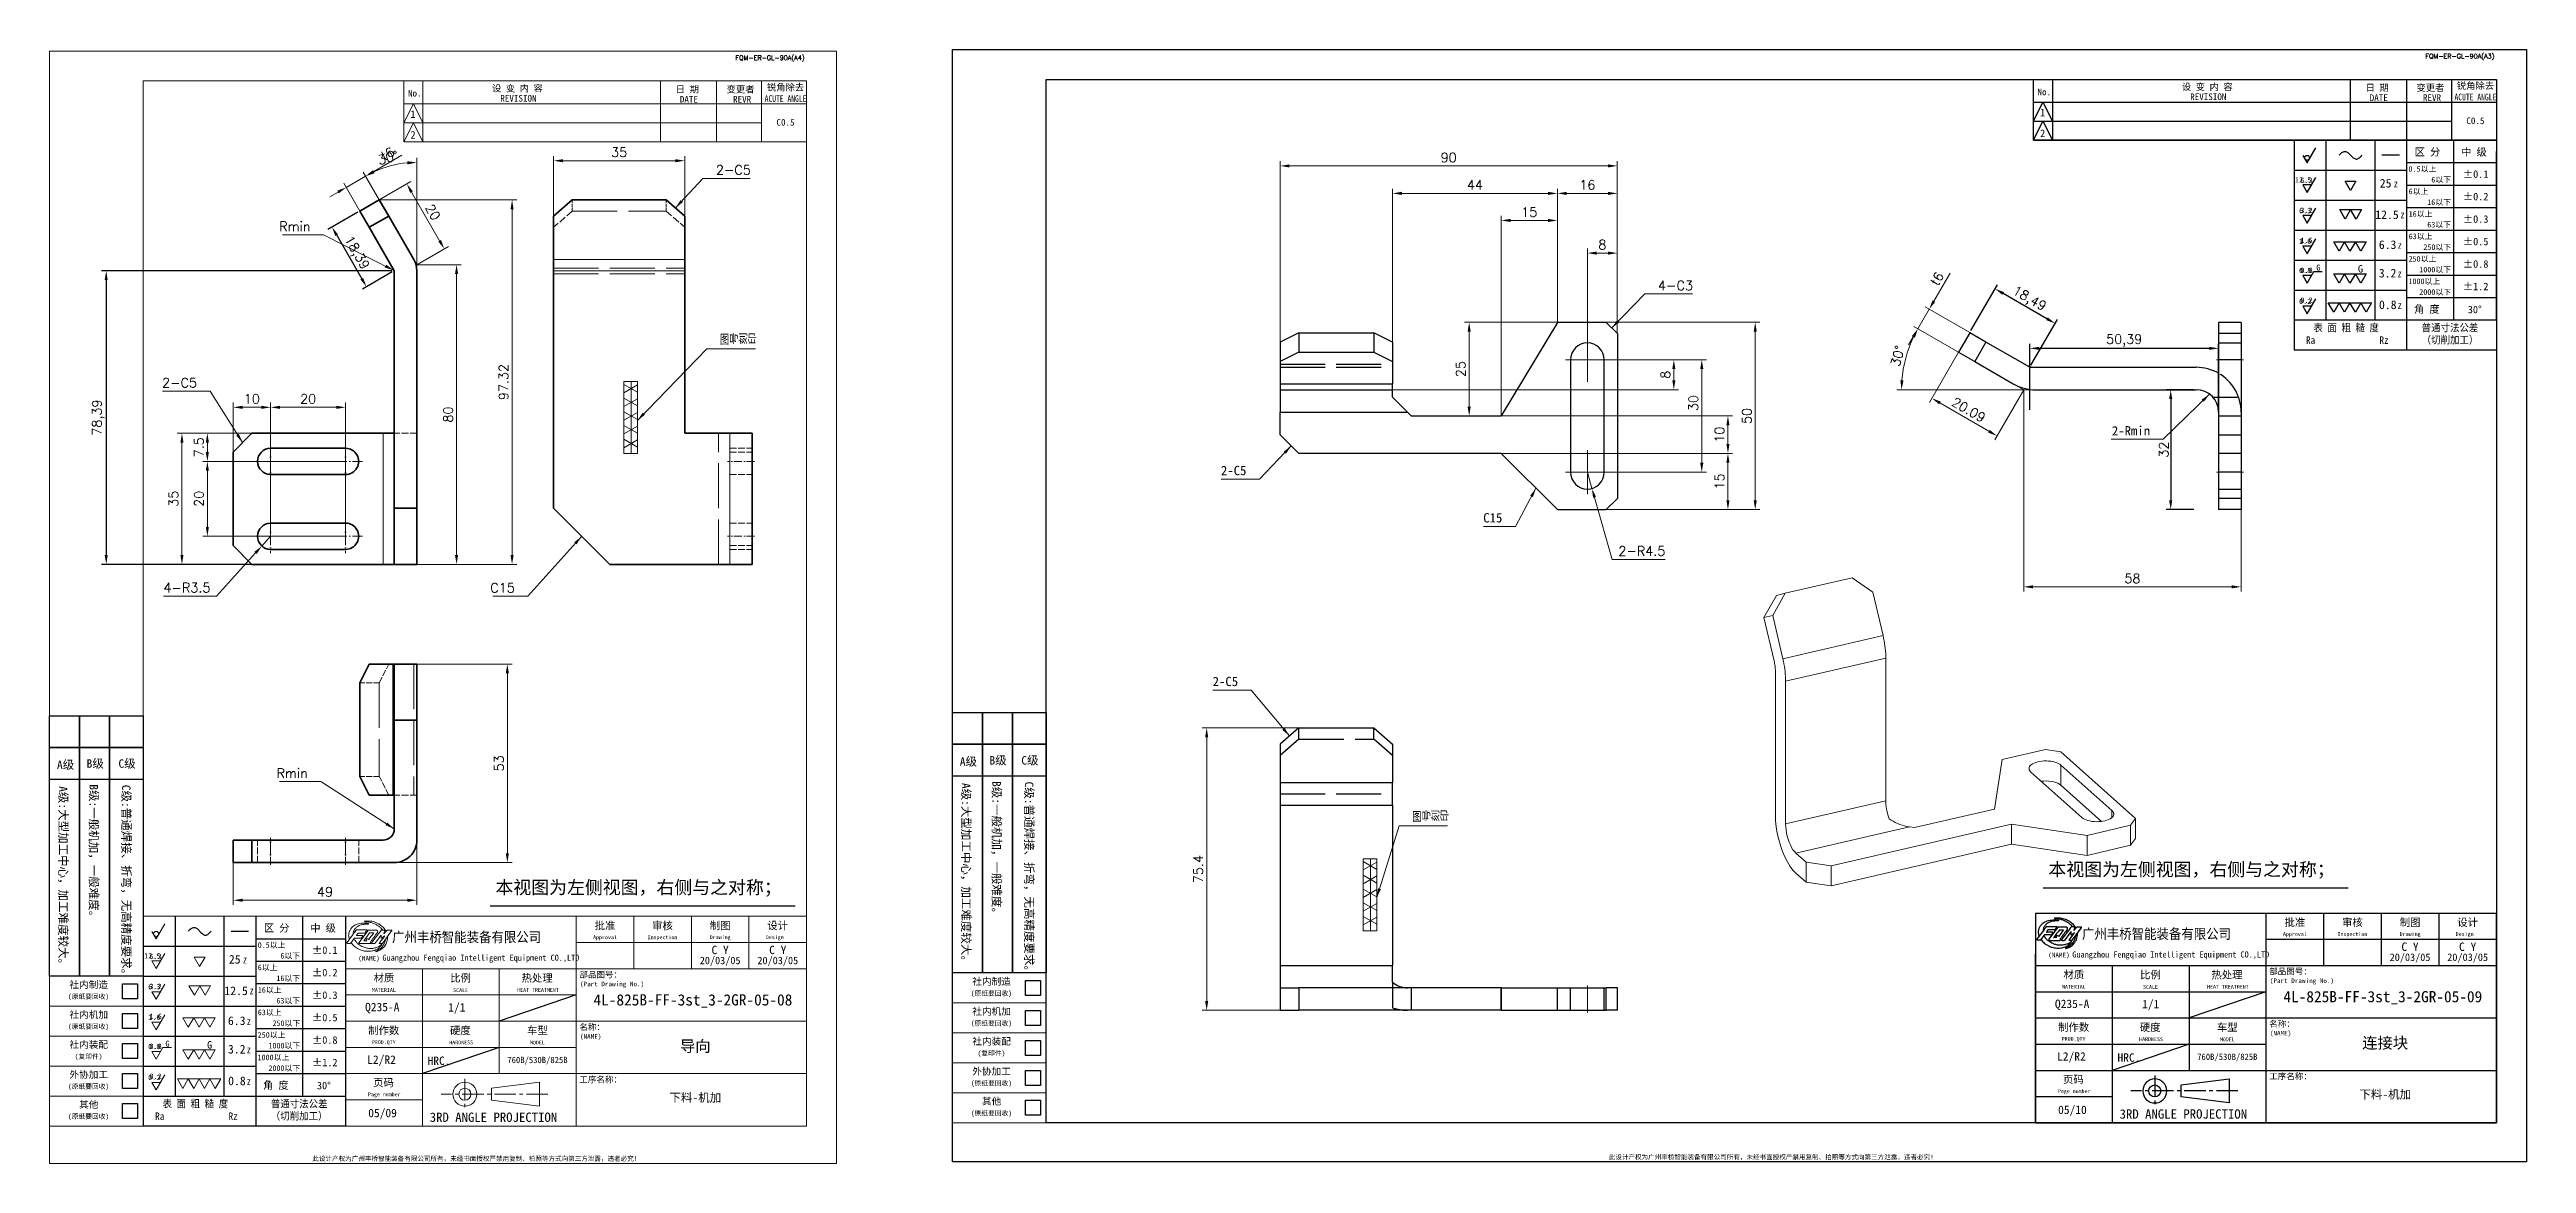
# Model space of a CAD drawing. Header units: millimetres. Extents: x -162325 to -83245, y 277409 to 326486.
# Drawn here: x -158866 to -158205, y 298313 to 298611 of the extents above; entities that cross this region are included whole.
import ezdxf
from ezdxf.enums import TextEntityAlignment as Align

# ---------------------------------------------------------------- set-up
doc = ezdxf.new("R2010")
doc.units = ezdxf.units.MM
for name, pattern in [('CENTER2', [28.575, 19.05, -3.175, 3.175, -3.175]), ('DASHDOT', [18.5, 12, -3, 0.5, -3]), ('DASHED', [15, 12, -3]), ('DASHED2', [9.525, 6.35, -3.175]), ('PHANTOM2', [31.75, 15.875, -3.175, 3.175, -3.175, 3.175, -3.175])]:
    doc.linetypes.add(name, pattern=pattern)
for name, color, linetype, lineweight in [('A3', 3, 'Continuous', 20), ('A4', 3, 'Continuous', 20), ('SIM', 6, 'PHANTOM2', 20), ('中心线', 2, 'CENTER2', 13), ('图框', 7, 'Continuous', 20), ('尺寸线', 3, 'Continuous', 13), ('文字', 1, 'Continuous', 13), ('标注线', 3, 'Continuous', 25), ('细实线', 4, 'Continuous', 25), ('虚线', 2, 'DASHED2', 25)]:
    doc.layers.add(name, color=color, linetype=linetype, lineweight=lineweight)
doc.layers.add('Dim', color=3, linetype='Continuous')
doc.layers.add('MARK', color=7, linetype='Continuous')
doc.styles.add('CH-1', font='')
doc.styles.add('DIM', font='romans.shx', dxfattribs={"width": 0.8, "bigfont": 'bigfont.shx'})
doc.styles.add('MX_NOTE_STANDARD', font='txt.shx', dxfattribs={"bigfont": 'extfont.shx'})
doc.styles.get("Standard").update_dxf_attribs({"font": 'txt', "bigfont": 'gbcbig.shx'})
doc.styles.add('工程字', font='')
doc.styles.get('CH-1').set_extended_font_data('SimSun')
doc.styles.get('工程字').set_extended_font_data('SimSun')
doc.dimstyles.new('ISO-25', dxfattribs={"dimtxt": 2.5, "dimasz": 2.5, "dimexe": 1.25, "dimexo": 0.625, "dimtad": 1, "dimtxsty": 'Standard', "dimcen": 2.5, "dimadec": 0, "dimazin": 0, "dimtfac": 1, "dimtmove": 0, "dimatfit": 3, "dimfxl": 0, "dimarcsym": 0})
doc.dimstyles.new('副本01', dxfattribs={"dimtxt": 2.5, "dimasz": 2.5, "dimexe": 1.25, "dimexo": 0, "dimgap": 1, "dimtad": 1, "dimdsep": 46, "dimtxsty": 'Standard', "dimcen": 1, "dimclrd": 3, "dimclre": 3, "dimclrt": 1, "dimadec": 1, "dimazin": 2, "dimtfac": 1, "dimtmove": 0, "dimatfit": 3, "dimfxl": 0, "dimtolj": 1, "dimlwd": -1, "dimlwe": -1, "dimarcsym": 0})
doc.dimstyles.new('副本01$0', dxfattribs={"dimtxt": 2.5, "dimasz": 2.5, "dimexe": 1.25, "dimexo": 0, "dimgap": 1, "dimtad": 1, "dimdsep": 46, "dimtxsty": 'Standard', "dimcen": 1, "dimclrd": 3, "dimclre": 3, "dimclrt": 1, "dimadec": 1, "dimazin": 2, "dimtfac": 1, "dimtmove": 0, "dimatfit": 3, "dimfxl": 0, "dimtolj": 1, "dimlwd": -1, "dimlwe": -1, "dimarcsym": 0})
doc.dimstyles.new('副本01$4', dxfattribs={"dimtxt": 2.5, "dimasz": 2.5, "dimexe": 1.25, "dimexo": 0, "dimgap": 1, "dimtad": 1, "dimtih": 1, "dimtoh": 1, "dimdsep": 46, "dimtxsty": 'Standard', "dimcen": 1, "dimclrd": 3, "dimclre": 3, "dimclrt": 1, "dimadec": 1, "dimazin": 2, "dimtfac": 1, "dimtmove": 0, "dimatfit": 3, "dimfxl": 0, "dimtolj": 1, "dimlwd": -1, "dimlwe": -1, "dimarcsym": 0})

msp = doc.modelspace()

# ---------------------------------------------------------------- texts
at = {"layer": '尺寸线', "color": 1, "char_height": 2.5}
for s, insert, attachment_point in [('2-C5', (-158687.87, 298577.225), 7), ('Rmin', (-158796.04, 298562.17), 9), ('4-C3', (-158436.495, 298546.379), 7), ('2-C5', (-158826.323, 298520.419), 9), ('C15', (-158741.542, 298465.673), 9), ('Rmin', (-158796.772, 298416.166), 9)]:
    msp.add_mtext(s, dxfattribs=dict(at, insert=insert, attachment_point=attachment_point))
at = {"layer": '尺寸线', "color": 1, "char_height": 2.5, "style": '工程字'}
for s, insert, attachment_point in [('{\\W0.7;\\A1;\\f宋体|b0|i0|c134|p2;\\C4;图\\Fg13f12d.shx,@extfont2.shx|c0;号刻印}', (-158686.778, 298531.756), 7), ('2-Rmin', (-158305.191, 298507.583), 9), ('2-C5', (-158546.324, 298496.939), 9), ('C15', (-158478.035, 298484.314), 9), ('2-C5', (-158548.531, 298440.625), 9), ('{\\W0.7;\\A1;\\f宋体|b0|i0|c134|p2;\\C4;图\\Fg13f12d.shx,@extfont2.shx|c0;号刻印}', (-158502.071, 298404.347), 7)]:
    msp.add_mtext(s, dxfattribs=dict(at, insert=insert, attachment_point=attachment_point))
at = {"layer": '文字', "color": 1, "linetype": 'Continuous', "style": 'CH-1'}
for s, height, p in [('4L-825B-FF-3st_3-2GR-05-08', 3, (-158694.004, 298356.637, -250.081)), ('Q235-A', 2.25, (-158325.998, 298355.581, -250.081)), ('1/1', 2.25, (-158305.038, 298355.581, -250.081)), ('4L-825B-FF-3st_3-2GR-05-09', 3, (-158243.103, 298357.496, -250.081)), ('Q235-A', 2.25, (-158776.899, 298354.721, -250.081)), ('1/1', 2.25, (-158757.002, 298354.721, -250.081)), ('导向', 3, (-158693.366, 298344.607, -250.081)), ('连接块', 3, (-158242.465, 298345.466, -250.081)), ('L2/R2', 2.25, (-158777.09, 298340.765, -250.081)), ('L2/R2', 2.25, (-158326.189, 298341.624, -250.081)), ('05/09', 2.25, (-158776.817, 298326.509, -250.081)), ('05/10', 2.25, (-158325.916, 298327.368, -250.081))]:
    msp.add_text(s, height=height, dxfattribs=at).set_placement(p, align=Align.MIDDLE)
at = {"layer": '文字', "char_height": 3.5, "width": 83.0241, "attachment_point": 1, "style": 'CH-1'}
for insert in [(-158332.33, 298393.492), (-158746.698, 298388.686)]:
    msp.add_mtext('本视图为左侧视图，右侧与之对称；', dxfattribs=dict(at, insert=insert))

# ---------------------------------------------------------------- blocks, each defined once
blk = doc.blocks.new('A$C34C2392C')
at = {"linetype": 'CENTER2', "ltscale": 0.3}
for p, q in [((16.64, 0), (-11.88, 0)), ((-5.53, 4.13), (-5.53, -4.13))]:
    blk.add_line(p, q, dxfattribs=at)
for p, q in [((1.54, 1.6), (14.34, 3.2)), ((1.54, -1.6), (1.54, 1.6)), ((14.34, 3.2), (14.34, -3.2)), ((14.34, -3.2), (1.54, -1.6))]:
    blk.add_line(p, q)
for radius in [3.2, 1.6]:
    blk.add_arc((-5.53, 0), radius, 0, 359.98938)
blk = doc.blocks.new('A$C67844AE1')
for p, q in [((-492, 112), (0, 112)), ((-246, 112), (-246, -112)), ((-184.5, 112), (-184.5, 56)), ((-123, 112), (-123, 56)), ((-61.5, 112), (-61.5, 56)), ((0, -112), (0, 112)), ((-246, 84), (0, 84)), ((-492, 68), (-492, -112)), ((-492, 68), (-492, -112)), ((-492, -112), (-492, 68)), ((-492, 68), (-492, -112)), ((-492, 68), (-492, -112)), ((-492, 68), (-492, -112)), ((-492, 68), (-492, -112)), ((-492, 68), (-492, -112)), ((-492, 68), (-492, -112)), ((-492, -112), (-492, 68)), ((-492, 68), (-492, -112)), ((-492, 68), (-492, -112)), ((-492, 68), (-492, -112)), ((-492, 68), (-492, -112)), ((-492, 56), (0, 56)), ((-410, 56), (-410, -112)), ((-328, 56), (-328, -56)), ((-492, 28), (-246, 28)), ((-492, 0), (0, 0)), ((-492, -28), (-246, -28)), ((-492, -56), (0, -56)), ((-492, -84), (-410, -84)), ((-492, -112), (0, -112))]:
    blk.add_line(p, q)
at = {"color": 4, "ltscale": 0.5}
for p, q in [((-487, 83.1), (-490.1, 83.1)), ((-482.7, 88.4), (-486.5, 83.4)), ((-478.7, 93.9), (-480.4, 91.7)), ((-468.4, 96.5), (-477.7, 84.1)), ((-477, 82.8), (-466, 82.8)), ((-473.8, 90.8), (-475.1, 88.9)), ((-469.3, 85.8), (-472.6, 85.8)), ((-469.2, 85.9), (-470.1, 87.3)), ((-467.8, 87.8), (-469.9, 87.8)), ((-467.8, 87.8), (-467.4, 87.1)), ((-467.1, 97.2), (-459.4, 97.2)), ((-463.8, 82.8), (-461.4, 82.8)), ((-451, 97.2), (-453.6, 97.2)), ((-452.7, 83.1), (-442.9, 96.3)), ((-447.5, 97.2), (-443.3, 97.2))]:
    blk.add_line(p, q, dxfattribs=at)
for centre, radius, start, end in [((-490.1, 83.7), 0.547, 143.2146, 270), ((-487, 83.7), 0.547, 270, 322.7804), ((-482.3, 88.1), 0.547, 90, 142.7804), ((-480, 96.4), 1.09, 90, 143.2146), ((-480.4, 91.7), 0.0547, 142.9576, 270), ((-478.7, 93.9), 0.0547, 90, 142.9576), ((-477, 83.6), 0.821, 143.1791, 270), ((-472.6, 85.8), 0.0547, 143.2802, 270), ((-471.7, 94.5), 0.547, 270, 322.847), ((-469.3, 85.8), 0.0547, 270, 30.8735), ((-469.2, 97.2), 0.219, 322.847, 90), ((-467.1, 95.6), 1.64, 90, 143.1791), ((-467.4, 87.1), 0.0547, 209.8404, 323.8117), ((-466.4, 94.1), 0.0547, 90, 143.2802), ((-463.8, 83.4), 0.547, 142.7605, 270), ((-462.2, 94.1), 0.0547, 323.8117, 90), ((-461.4, 83.6), 0.821, 270, 323.3415), ((-459.4, 95.6), 1.64, 323.504, 90), ((-455.8, 83.1), 0.274, 143.387, 270), ((-454.1, 91.8), 0.137, 354.5829, 143.4402), ((-453.6, 96.7), 0.547, 90, 142.7605), ((-453.1, 83.4), 0.547, 270, 323.5154), ((-450.5, 90.9), 0.137, 323.3038, 127.2693), ((-443.3, 96.6), 0.547, 323.5154, 90)]:
    blk.add_arc(centre, radius, start, end, dxfattribs=at)
at = {"color": 3, "ltscale": 0.5}
for points, knots in [([(-471.9, 106.8), (-471.9, 106.8), (-471.9, 106.9), (-471.1, 106.9), (-470.1, 107), (-468.3, 106.9), (-466.3, 106.9), (-463.9, 106.7), (-461.4, 105.9), (-458.9, 105.1), (-456.8, 104), (-455, 102.8), (-453.4, 101.6), (-451.6, 99.9), (-450.3, 98.1), (-449.4, 96.7), (-449.1, 95.9), (-449, 95.7)], [0, 0, 0, 0, 0.013513, 0.041806, 0.340693, 0.661167, 1.001786, 1.450195, 1.93793, 2.441413, 2.919246, 3.201062, 3.624217, 4.053268, 4.510623, 4.853859, 4.962074, 4.962074, 4.962074, 4.962074]), ([(-488, 87.4), (-488.3, 88.2), (-488.6, 89.5), (-488.8, 91.4), (-488.7, 93), (-488.5, 94.5), (-488, 95.9), (-487.3, 97.3), (-486.5, 98.5), (-485.6, 99.9), (-484.1, 101.2), (-482.1, 102.5), (-479.6, 103.7), (-476.6, 104.5), (-473.5, 104.7), (-470.8, 104.7), (-469, 104.5), (-468.1, 104.3), (-467.6, 104.2), (-467.4, 104.1), (-467.4, 103.8), (-467.5, 103.6), (-467.7, 103.6), (-467.8, 103.6)], [0.033361, 0.033361, 0.033361, 0.033361, 0.471833, 0.793856, 1.06763, 1.327784, 1.632518, 1.904259, 2.171672, 2.434164, 2.811787, 3.221221, 3.771763, 4.287691, 4.918993, 5.487196, 5.736969, 5.935719, 6.004988, 6.011363, 6.068145, 6.111246, 6.151841, 6.151841, 6.151841, 6.151841]), ([(-486.1, 83.9), (-485.6, 83.2), (-484.1, 81), (-480.4, 78), (-475.7, 75.7), (-470.4, 74.5), (-465.2, 74.6), (-460.4, 75.6), (-456.8, 77.7), (-454.7, 79.8), (-453.7, 81.1), (-453.4, 81.9), (-453.8, 82), (-453.8, 81.9), (-453.9, 81.8)], [0.008574, 0.008574, 0.008574, 0.008574, 0.511088, 1.461558, 2.551285, 3.372869, 4.408758, 5.360341, 6.07413, 6.646139, 6.965728, 7.014048, 7.055407, 7.097199, 7.097199, 7.097199, 7.097199]), ([(-467.8, 103.6), (-468.7, 103.6), (-471.1, 103.6), (-474.8, 103.2), (-478.3, 101.8), (-481.1, 99.8), (-483, 97.3), (-484, 94.8), (-484, 93.4), (-483.9, 92.9)], [0, 0, 0, 0, 0.511401, 1.333961, 2.006207, 2.544799, 3.201133, 3.690752, 3.982461, 3.982461, 3.982461, 3.982461]), ([(-453.9, 81.8), (-454.2, 81.5), (-455.1, 80.3), (-457.5, 79.1), (-460.3, 78.2), (-463.1, 77.6), (-465.7, 77.6), (-468.2, 77.7), (-470.3, 78.3), (-472.4, 78.9), (-474.6, 79.8), (-476.8, 81.1), (-479, 82.6), (-480.7, 84.6), (-482.1, 86.3), (-482.8, 87.5), (-483, 88)], [0, 0, 0, 0, 0.227272, 0.804496, 1.430419, 1.862632, 2.367125, 2.88024, 3.204387, 3.579335, 4.036384, 4.516387, 4.985288, 5.507707, 5.907232, 6.223175, 6.223175, 6.223175, 6.223175]), ([(-449.4, 87.5), (-449.5, 86.9), (-449.6, 86.1), (-449.9, 84.8), (-450.4, 83.8), (-450.8, 82.6), (-451.5, 81.6), (-452.2, 80.2), (-453.2, 79.2), (-454.3, 78), (-455.6, 77.1), (-457, 76.1), (-458.4, 75.4), (-459.2, 74.9), (-459.9, 74.7), (-459.9, 74.2), (-459.7, 74.2), (-459.5, 74.2)], [0.004933, 0.004933, 0.004933, 0.004933, 0.333622, 0.498315, 0.724349, 0.934741, 1.17012, 1.401267, 1.780901, 1.94954, 2.292483, 2.648069, 2.865789, 3.139575, 3.199954, 3.253921, 3.331828, 3.331828, 3.331828, 3.331828]), ([(-459.5, 74.2), (-459.1, 74.3), (-457.8, 74.6), (-455.9, 75.5), (-453.8, 76.8), (-452, 78), (-450.5, 79.8), (-449.2, 81.6), (-448.2, 83.9), (-447.3, 86.8), (-447.3, 89.1), (-447.3, 90.4)], [0, 0, 0, 0, 0.196818, 0.752706, 1.133972, 1.558354, 1.94217, 2.414014, 2.774875, 3.316286, 4.02771, 4.02771, 4.02771, 4.02771])]:
    blk.add_open_spline(points, degree=3, knots=knots, dxfattribs=at)
blk.add_spline([(-471.9, 106.8), (-471.8, 106.5), (-471.3, 106.3), (-470, 106.2), (-468.7, 106), (-466.8, 105.7), (-464.7, 105.2), (-462.9, 104.7), (-461.1, 104), (-459.4, 103.1), (-457.9, 102.2), (-455.3, 100.3), (-454.1, 99.3), (-453.6, 98.7), (-452.3, 97.2)], degree=3, dxfattribs=at)
at = {"color": 4, "ltscale": 0.5}
for points, knots in [([(-480.8, 97), (-480.9, 96.9), (-481, 96.8), (-481.1, 96.7), (-484.3, 92.4), (-487.4, 88.2), (-490.6, 84)], [-0.084236, -0.084236, -0.084236, -0.084236, 0, 0, 0, 2.885251, 2.885251, 2.885251, 2.885251]), ([(-480, 97.5), (-479.8, 97.5), (-479.7, 97.5), (-479.5, 97.5), (-479.5, 97.5), (-479.5, 97.5), (-479.5, 97.5), (-476.4, 97.5), (-473.2, 97.5), (-470.1, 97.5), (-470.1, 97.5), (-470.1, 97.5), (-470.1, 97.5), (-469.8, 97.5), (-469.5, 97.5), (-469.2, 97.5)], [-0.077734, -0.077734, -0.077734, -0.077734, 0, 0, 0, 0, 0, 0, 1.729211, 1.729211, 1.729211, 1.729211, 1.729211, 1.729211, 1.885805, 1.885805, 1.885805, 1.885805]), ([(-471.7, 94), (-471.7, 94), (-471.7, 94), (-471.8, 94), (-471.8, 94), (-471.8, 94), (-471.8, 94), (-474.1, 94), (-476.4, 94), (-478.7, 94)], [-0.012966, -0.012966, -0.012966, -0.012966, 0, 0, 0, 0, 0, 0, 1.257183, 1.257183, 1.257183, 1.257183]), ([(-469, 97.1), (-469.2, 96.9), (-469.4, 96.7), (-469.5, 96.5), (-469.5, 96.5), (-469.5, 96.5), (-469.5, 96.5), (-470, 95.8), (-470.6, 95.1), (-471.1, 94.4), (-471.1, 94.4), (-471.1, 94.4), (-471.1, 94.4), (-471.2, 94.3), (-471.2, 94.3), (-471.3, 94.2)], [-0.1423966, -0.1423966, -0.1423966, -0.1423966, 0, 0, 0, 0, 0, 0, 0.4822707, 0.4822707, 0.4822707, 0.4822707, 0.4822707, 0.4822707, 0.529029, 0.529029, 0.529029, 0.529029]), ([(-469.9, 87.8), (-470, 87.8), (-470, 87.8), (-470.1, 87.7), (-470.2, 87.7), (-470.2, 87.6), (-470.2, 87.5), (-470.1, 87.4), (-470.1, 87.3), (-470.1, 87.3)], [0, 0, 0, 0, 0.0189462, 0.0330559, 0.0436533, 0.0575788, 0.0766083, 0.0956988, 0.1082528, 0.1082528, 0.1082528, 0.1082528]), ([(-454.1, 97), (-454.2, 96.8), (-454.4, 96.6), (-454.5, 96.4), (-457.7, 92.2), (-460.8, 88.1), (-464, 84), (-464, 83.9), (-464.1, 83.8), (-464.2, 83.7)], [-0.140102, -0.140102, -0.140102, -0.140102, 0, 0, 0, 2.844058, 2.844058, 2.844058, 2.913465, 2.913465, 2.913465, 2.913465]), ([(-456, 83.3), (-455.9, 83.5), (-455.7, 83.7), (-455.6, 83.9), (-455.6, 83.9), (-455.6, 83.9), (-455.6, 83.9), (-453.8, 86.2), (-452.1, 88.5), (-450.4, 90.9)], [-0.132838, -0.132838, -0.132838, -0.132838, 0, 0, 0, 0, 0, 0, 1.591518, 1.591518, 1.591518, 1.591518]), ([(-451, 97.2), (-451, 97.2), (-450.8, 97.2), (-450.4, 97), (-450.2, 96.5), (-450.3, 95.9), (-450.5, 95.2), (-450.8, 94.5), (-451, 94), (-451.1, 93.7), (-451.1, 93.6), (-451, 93.6), (-450.8, 93.6), (-450.5, 94), (-450, 94.6), (-449.2, 95.5), (-448.6, 96.3), (-448, 96.8), (-447.7, 97.1), (-447.5, 97.2)], [0, 0, 0, 0, 0.047379, 0.11361, 0.198731, 0.32589, 0.467244, 0.599055, 0.733672, 0.758899, 0.77069, 0.790267, 0.820293, 0.867992, 1.054564, 1.278066, 1.476304, 1.62487, 1.711224, 1.711224, 1.711224, 1.711224])]:
    blk.add_open_spline(points, degree=3, knots=knots, dxfattribs=at)
for points in [[(-476, 88.6), (-478.1, 88.6), (-480.2, 88.6), (-482.3, 88.6)], [(-474.4, 91.6), (-476.4, 91.6), (-478.4, 91.6), (-480.4, 91.6)], [(-466.4, 94.2), (-468.5, 91.4), (-470.5, 88.6), (-472.6, 85.9)], [(-462.2, 94.1), (-463.9, 91.8), (-465.6, 89.4), (-467.3, 87.1)], [(-466.4, 94.2), (-465, 94.2), (-463.6, 94.2), (-462.2, 94.2)], [(-458.1, 94.6), (-460.6, 91.2), (-463.1, 87.8), (-465.6, 84.4)], [(-454.2, 91.9), (-456, 89.4), (-457.9, 86.9), (-460.7, 83.1)], [(-455.8, 82.9), (-454.9, 82.9), (-454, 82.9), (-453.1, 82.9)], [(-454.1, 89.6), (-454.1, 90.3), (-454, 91.1), (-453.9, 91.8)], [(-453.1, 89.1), (-452.3, 89.7), (-451.4, 90.4), (-450.6, 91.1)]]:
    blk.add_open_spline(points, degree=3, dxfattribs=at)
for points in [[(-476, 88.6), (-475.6, 88.6), (-475.4, 88.7), (-475.3, 88.7), (-475.1, 88.9)], [(-473.8, 90.8), (-473.7, 91), (-473.7, 91.2), (-473.8, 91.4), (-474, 91.5), (-474.2, 91.6), (-474.4, 91.6)], [(-465.6, 84.4), (-465.6, 84.3), (-465.6, 84.2), (-465.5, 84), (-465.4, 83.8), (-465.2, 83.4), (-465.1, 83.3), (-465.1, 83.1), (-465.4, 83), (-465.7, 82.9), (-466, 82.8)], [(-454.1, 89.6), (-454.2, 89.2), (-454.1, 89), (-454, 88.8), (-453.8, 88.8), (-453.6, 88.8), (-453.4, 88.9), (-453.1, 89.1)]]:
    blk.add_spline(points, degree=3, dxfattribs=at)
at = {"layer": '细实线', "color": 0, "linetype": 'Continuous'}
for p, q in [((-492, 112), (-492, 56)), ((-492, 68), (-492, -112)), ((-492, 68), (-492, -112)), ((-492, 68), (-492, -112))]:
    blk.add_line(p, q, dxfattribs=at)
at = {"lineweight": 35, "xscale": 4, "yscale": 4, "zscale": 4}
blk.add_blockref('A$C34C2392C', (-342.6, -78), dxfattribs=at)
at = {"style": 'CH-1'}
for s, height, p in [('批准', 8.11, (-215.2, 102.3)), ('审核', 8.11, (-153.8, 102.3)), ('制图', 8.11, (-92.2, 102.3)), ('设计', 8.11, (-30.8, 102.3)), ('Approval', 4.06, (-215.2, 89.1)), ('Inspection', 4.06, (-153.8, 89.1)), ('Drawing', 4.06, (-92.2, 89.1)), ('Design  ', 4.06, (-30.8, 89.1)), ('MATERIAL', 4.06, (-451.1, 33.3)), ('比例', 8.11, (-369.3, 46.3)), ('SCALE', 4.06, (-369.3, 33.1)), ('制作数', 8.11, (-451.3, -9.7)), ('PROD.QTY', 4.06, (-451.3, -22.9)), ('车型', 8.11, (-287.3, -9.7)), ('MODEL', 4.06, (-287.3, -22.9)), ('3RD ANGLE PROJECTION', 10, (-334.2, -102.6))]:
    blk.add_text(s, height=height, dxfattribs=at).set_placement(p, align=Align.MIDDLE)
at = {"lineweight": 35, "style": 'CH-1'}
for s, height, p in [('(NAME)', 4.87, (-478.4, 64.7)), ('部品图号：', 6.49, (-242.5, 46.4)), ('(Part Drawing No.)', 4.868, (-241.9, 37.3)), ('名称：', 6.49, (-242.5, -9.6)), ('(NAME)', 4.87, (-241.9, -18.7)), ('工序名称：', 6.49, (-242.5, -65.6))]:
    blk.add_text(s, height=height, dxfattribs=at).set_placement(p)
at = {"style": 'CH-1'}
blk.add_text('材质', height=8.11, dxfattribs=at).set_placement((-462.1, 42.2))
at = {"lineweight": 35, "style": 'CH-1'}
for s, height, p in [('HEAT TREATMENT', 4.055, (-286.7, 33.3)), ('热处理', 8.11, (-287.6, 46.3)), ('硬度', 8.11, (-369.6, -9.7)), ('HARDNESS', 4.06, (-368.7, -22.7)), ('HRC.', 9, (-392.3, -42.3, -1000.3)), ('Page number', 4.055, (-450.7, -78.7)), ('页码', 8.11, (-451.6, -65.7))]:
    blk.add_text(s, height=height, dxfattribs=at).set_placement(p, align=Align.MIDDLE)
at = {"layer": 'MARK', "style": 'CH-1', "width": 0.9}
blk.add_text('广州丰桥智能装备有限公司', height=10.8, dxfattribs=at).set_placement((-442.4, 84.4))
at = {"layer": 'MARK', "insert": (-452.7, 71), "char_height": 6.5, "width": 556.951, "attachment_point": 1, "style": 'CH-1'}
blk.add_mtext('{\\W0.9;Guangzhou Fengqiao Intelligent Equipment CO.,LTD}', dxfattribs=at)
blk = doc.blocks.new('A$C32AF00EF')
for p, q in [((-1.44, 2.5), (0, 0)), ((0, 0), (2.89, 5))]:
    blk.add_line(p, q)
blk.add_circle((0, 1.67), 0.833)
blk = doc.blocks.new('A$C553B2148')
for p, q in [((1.44, 0), (-1.44, 0)), ((-1.44, 0), (0, -2.5)), ((0, -2.5), (2.89, 2.5))]:
    blk.add_line(p, q)
at = {"style": 'MX_NOTE_STANDARD'}
blk.add_attdef('12.5', text='', height=1.75, dxfattribs=at).set_placement((1.44, 0.28), align=Align.BOTTOM_RIGHT)
blk = doc.blocks.new('A$C1377093C')
for p, q in [((0, 0), (-1.44, 2.5)), ((-1.44, 2.5), (1.44, 2.5)), ((1.44, 2.5), (0, 0))]:
    blk.add_line(p, q)
blk = doc.blocks.new('A$C6D2D6B6B')
for p, q in [((0, 0), (-1.44, 2.5)), ((-1.44, 2.5), (1.44, 2.5)), ((1.44, 2.5), (0, 0)), ((1.44, 2.5), (4.33, 2.5)), ((2.89, 0), (1.44, 2.5)), ((4.33, 2.5), (2.89, 0))]:
    blk.add_line(p, q)
blk = doc.blocks.new('A$C62DD302B')
for p, q in [((-2.89, 0), (-4.33, 2.5)), ((-4.33, 2.5), (-1.44, 2.5)), ((-1.44, 2.5), (-2.89, 0)), ((-1.44, 2.5), (1.44, 2.5)), ((0, 0), (-1.44, 2.5)), ((1.44, 2.5), (0, 0)), ((2.89, 0), (1.44, 2.5)), ((1.44, 2.5), (4.33, 2.5)), ((4.33, 2.5), (2.89, 0))]:
    blk.add_line(p, q)
blk = doc.blocks.new('A$C077E39D2')
for p, q in [((-4.33, -2.5), (-5.77, 0)), ((-5.77, 0), (-2.89, 0)), ((-2.89, 0), (-4.33, -2.5)), ((-2.89, 0), (0, 0)), ((-1.44, -2.5), (-2.89, 0)), ((0, 0), (-1.44, -2.5)), ((1.44, -2.5), (0, 0)), ((0, 0), (2.89, 0)), ((2.89, 0), (1.44, -2.5)), ((4.33, -2.5), (2.89, 0)), ((2.89, 0), (5.77, 0)), ((5.77, 0), (4.33, -2.5))]:
    blk.add_line(p, q)
blk = doc.blocks.new('A$C09D43E00')
for p, q in [((1.15, 2), (-1.15, 2)), ((-1.15, 2), (0, 0)), ((0, 0), (1.78, 3.08)), ((1.78, 3.08), (4.07, 3.08))]:
    blk.add_line(p, q)
at = {"style": 'MX_NOTE_STANDARD'}
blk.add_attdef('12.5', text='', height=1.4, dxfattribs=at).set_placement((1.15, 2.22), align=Align.BOTTOM_RIGHT)
at = {"layer": '细实线', "color": 0, "style": 'CH-1'}
blk.add_text('G', height=1.6, dxfattribs=at).set_placement((2.47, 3.33))
blk = doc.blocks.new('A$C339E5D7D')
for p, q in [((-2.89, 0), (-4.33, 2.5)), ((-4.33, 2.5), (-1.44, 2.5)), ((-1.44, 2.5), (-2.89, 0)), ((-1.44, 2.5), (1.44, 2.5)), ((0, 0), (-1.44, 2.5)), ((1.44, 2.5), (0, 0)), ((2.89, 0), (1.44, 2.5)), ((1.44, 2.5), (4.33, 2.5)), ((4.33, 2.5), (2.89, 0))]:
    blk.add_line(p, q)
at = {"layer": '细实线', "color": 0, "style": 'CH-1'}
blk.add_text('G', height=2, dxfattribs=at).set_placement((2.13, 2.81))
blk = doc.blocks.new('54')
for p, q in [((5360.8, 6053.2), (5468.8, 6053.2)), ((5468.8, 6047.2), (5468.8, 5957.2)), ((5468.8, 6047.2), (5468.8, 5957.2)), ((5468.8, 5957.2), (5468.8, 6047.2)), ((5468.8, 6047.2), (5468.8, 5957.2)), ((5468.8, 6047.2), (5468.8, 5957.2)), ((5468.8, 6047.2), (5468.8, 5957.2)), ((5468.8, 6047.2), (5468.8, 5957.2)), ((5468.8, 6047.2), (5468.8, 5957.2)), ((5468.8, 6047.2), (5468.8, 5957.2)), ((5468.8, 5957.2), (5468.8, 6047.2)), ((5468.8, 6047.2), (5468.8, 5957.2)), ((5468.8, 6047.2), (5468.8, 5957.2)), ((5468.8, 6047.2), (5468.8, 5957.2)), ((5468.8, 6047.2), (5468.8, 5957.2))]:
    blk.add_line(p, q)
at = {"layer": '细实线', "color": 0, "linetype": 'Continuous'}
for p, q in [((5360.8, 6053.2), (5360.8, 5941.2)), ((5377.8, 6053.2), (5377.8, 5957.2)), ((5403.8, 6053.2), (5403.8, 5957.2)), ((5407.7, 6045.3), (5417, 6045.3)), ((5420.8, 6053.2), (5420.8, 5941.2)), ((5420.8, 6041.2), (5468.8, 6041.2)), ((5445.8, 6053.2), (5445.8, 5957.2)), ((5468.8, 6053.2), (5468.8, 5941.2)), ((5468.8, 6047.2), (5468.8, 5957.2)), ((5468.8, 6047.2), (5468.8, 5957.2)), ((5468.8, 6047.2), (5468.8, 5957.2)), ((5360.8, 6037.2), (5420.8, 6037.2)), ((5420.8, 6029.2), (5468.8, 6029.2)), ((5360.8, 6021.2), (5420.8, 6021.2)), ((5420.8, 6017.2), (5468.8, 6017.2)), ((5360.8, 6005.2), (5420.8, 6005.2)), ((5420.8, 6005.2), (5468.8, 6005.2)), ((5360.8, 5989.2), (5420.8, 5989.2)), ((5420.8, 5993.2), (5468.8, 5993.2)), ((5420.8, 5981.2), (5468.8, 5981.2)), ((5360.8, 5973.2), (5420.8, 5973.2)), ((5420.8, 5969.2), (5468.8, 5969.2)), ((5360.8, 5957.2), (5468.8, 5957.2)), ((5360.8, 5957.2), (5468.8, 5957.2)), ((5360.8, 5941.2), (5468.8, 5941.2))]:
    blk.add_line(p, q, dxfattribs=at)
at = {"layer": '细实线', "color": 0, "linetype": 'Continuous', "start_tangent": (0.606347, 0.7952), "end_tangent": (0.584547, 0.81136)}
blk.add_spline([(5384.9, 6045.2), (5386.3, 6046.6), (5388, 6047.2), (5389.5, 6046.6), (5390.9, 6045.2), (5392.4, 6043.8), (5393.9, 6043.1), (5395.6, 6043.8), (5397, 6045.3)], degree=3, dxfattribs=at)
for name, p, xscale, yscale, zscale in [('A$C32AF00EF', (5367.7, 6041.1), 1.600000000000364, 1.600000000000364, 1.600000000000364), ('A$C1377093C', (5390.9, 6026.3), 2, 2, 2), ('A$C6D2D6B6B', (5388.1, 6011.1), 2, 2, 2), ('A$C62DD302B', (5390.6, 5993.9), 2, 2, 2), ('A$C077E39D2', (5390.6, 5966.3), 2, 2, 2)]:
    blk.add_blockref(name, p, dxfattribs=dict(xscale=xscale, yscale=yscale, zscale=zscale))
ref = blk.add_blockref('A$C553B2148', (5367.7, 6029.3), dxfattribs=dict(xscale=1.600000000000364, yscale=1.600000000000364, zscale=1.600000000000364))
ref.add_attrib('12.5', '12.5', dxfattribs={"height": 2.8, "style": 'CH-1'}).set_placement((5370, 6029.8), align=Align.BOTTOM_RIGHT)
ref = blk.add_blockref('A$C553B2148', (5367.7, 6012.9), dxfattribs=dict(xscale=1.600000000000364, yscale=1.600000000000364, zscale=1.600000000000364))
ref.add_attrib('12.5', '6.3', dxfattribs={"height": 2.8, "style": 'CH-1'}).set_placement((5370, 6013.3), align=Align.BOTTOM_RIGHT)
ref = blk.add_blockref('A$C553B2148', (5367.7, 5996.6), dxfattribs=dict(xscale=1.600000000000364, yscale=1.600000000000364, zscale=1.600000000000364))
ref.add_attrib('12.5', '1.6', dxfattribs={"height": 2.8, "style": 'CH-1'}).set_placement((5370, 5997), align=Align.BOTTOM_RIGHT)
at = {"lineweight": 35}
ref = blk.add_blockref('A$C09D43E00', (5367.7, 5976.9), dxfattribs=dict(at, xscale=2, yscale=2, zscale=2))
ref.add_attrib('12.5', '0.8', dxfattribs={"height": 2.8, "style": 'CH-1'}).set_placement((5370, 5981.4), align=Align.BOTTOM_RIGHT)
at = {"lineweight": 35, "xscale": 2, "yscale": 2, "zscale": 2}
blk.add_blockref('A$C339E5D7D', (5390.6, 5976.9), dxfattribs=at)
ref = blk.add_blockref('A$C553B2148', (5367.7, 5964.5), dxfattribs=dict(xscale=1.600000000000364, yscale=1.600000000000364, zscale=1.600000000000364))
ref.add_attrib('12.5', '0.2', dxfattribs={"height": 2.8, "style": 'CH-1'}).set_placement((5370, 5964.9), align=Align.BOTTOM_RIGHT)
at = {"style": 'CH-1', "width": 0.9}
for s, p in [('Ra              Rz', (5389.2, 5946.4)), ('表 面 粗 糙 度', (5388.6, 5953.2)), ('普通寸法公差', (5444, 5953.2)), ('（切削加工）', (5444, 5946.7))]:
    blk.add_text(s, height=4, dxfattribs=at).set_placement(p, align=Align.MIDDLE)
at = {"layer": '细实线', "color": 0, "style": 'CH-1'}
for s, height, p in [('区 分', 4, (5432, 6047)), ('中 级', 4, (5456.8, 6047)), ('6以上', 3, (5427.2, 6025.9)), ('0.5以上', 3, (5429.3, 6037.9)), ('6以下', 3, (5439.3, 6032.1)), ('16以上', 3, (5428.3, 6013.9)), ('16以下', 3, (5438.2, 6020.1)), ('63以上', 3, (5428.3, 6001.9)), ('63以下', 3, (5438.2, 6008.1)), ('250以上', 3, (5429.3, 5989.9)), ('250以下', 3, (5437.2, 5996.1)), ('1000以上', 3, (5430.3, 5977.9)), ('1000以下', 3, (5436.1, 5984.1)), ('角 度', 4, (5431.6, 5963.1)), ('2000以下', 3, (5436.1, 5972.1))]:
    blk.add_text(s, height=height, dxfattribs=at).set_placement(p, align=Align.MIDDLE)
for s, height, p in [('6.3', 2.94, (5364.1, 6030.3)), ('25', 4.6, (5406.5, 6027.9)), ('Z', 3, (5414, 6028)), ('%%P0.1', 4, (5450.9, 6033.1)), ('3.2', 2.94, (5364.1, 6014.3)), ('12.5', 4.6, (5404.1, 6011.1)), ('Z', 3, (5417.6, 6011.5)), ('%%P0.2', 4, (5450.9, 6021.1)), ('1.6', 2.94, (5364.1, 5998.3)), ('%%P0.3', 4, (5450.9, 6009.1)), ('%%P0.5', 4, (5450.9, 5997.1)), ('6.3', 4.6, (5406, 5995.1)), ('Z', 3, (5416.1, 5995.2)), ('%%P0.8', 4, (5450.9, 5985.1)), ('0.8', 2.94, (5364.1, 5982.3)), ('3.2', 4.6, (5406, 5979.9)), ('Z', 3, (5416.1, 5980)), ('%%P1.2', 4, (5450.9, 5973.1)), ('0.2', 2.94, (5364.1, 5966.3)), ('0.8', 4.6, (5406.1, 5963)), ('Z', 3, (5416.1, 5963.1)), ('30°', 4, (5453.5, 5960.8))]:
    blk.add_text(s, height=height, dxfattribs=at).set_placement(p)
blk = doc.blocks.new('fenlei')
at = {"layer": '图框'}
for points in [[(-25, 32), (0, 32), (0, 40), (-25, 40)], [(-25, 24), (0, 24), (0, 32), (-25, 32)], [(-25, 16), (0, 16), (0, 24), (-25, 24)], [(-25, 8), (0, 8), (0, 16), (-25, 16)], [(-25, 0), (0, 0), (0, 8), (-25, 8)]]:
    blk.add_lwpolyline(points, close=True, dxfattribs=at)
at = {"layer": '细实线'}
for points in [[(-5.5, 38), (-1.5, 38), (-1.5, 34), (-5.5, 34)], [(-5.5, 30), (-1.5, 30), (-1.5, 26), (-5.5, 26)], [(-5.5, 22), (-1.5, 22), (-1.5, 18), (-5.5, 18)], [(-5.5, 14), (-1.5, 14), (-1.5, 10), (-5.5, 10)], [(-5.5, 6), (-1.5, 6), (-1.5, 2), (-5.5, 2)]]:
    blk.add_lwpolyline(points, close=True, dxfattribs=at)
at = {"style": 'CH-1'}
for s, height, p in [('(原纸要回收)', 1.285, (-14.58, 34.52)), ('社内制造', 1.836, (-14.54, 37.8)), ('(原纸要回收)', 1.285, (-14.58, 26.52)), ('社内机加', 1.836, (-14.54, 29.8)), ('社内装配', 1.836, (-14.54, 21.8)), ('外协加工', 1.836, (-14.54, 13.8)), ('(复印件)', 1.285, (-14.58, 18.52)), ('(原纸要回收)', 1.285, (-14.58, 10.52)), ('其他', 1.836, (-14.54, 5.8)), ('(原纸要回收)', 1.285, (-14.58, 2.52))]:
    blk.add_text(s, height=height, dxfattribs=at).set_placement(p, align=Align.MIDDLE)
blk = doc.blocks.new('机加分类')
at = {"layer": '细实线'}
for p, q in [((-94, -8.5), (-94, 0)), ((-94, 0), (-86, 0)), ((-86, -8.5), (-86, 0)), ((-86, 0), (-78, 0)), ((-86, 0), (-86, -8.5)), ((-78, -8.5), (-78, 0)), ((-78, 0), (-69, 0)), ((-78, 0), (-78, -8.5)), ((-69, 0), (-69, -8.5)), ((-86, -8.5), (-94, -8.5)), ((-94, -17), (-94, -8.5)), ((-94, -8.5), (-86, -8.5)), ((-78, -8.5), (-86, -8.5)), ((-86, -17), (-86, -8.5)), ((-86, -8.5), (-78, -8.5)), ((-86, -8.5), (-86, -17)), ((-69, -8.5), (-78, -8.5)), ((-78, -17), (-78, -8.5)), ((-78, -8.5), (-69, -8.5)), ((-78, -8.5), (-78, -17)), ((-69, -8.5), (-69, -17)), ((-86, -17), (-94, -17)), ((-94, -69.55), (-94, -17)), ((-78, -17), (-86, -17)), ((-86, -69.55), (-86, -17)), ((-86, -17), (-86, -69.55)), ((-69, -17), (-78, -17)), ((-78, -69.55), (-78, -17)), ((-78, -17), (-78, -69.55)), ((-69, -17), (-69, -69.55)), ((-86, -69.55), (-94, -69.55)), ((-78, -69.55), (-86, -69.55)), ((-69, -69.55), (-78, -69.55))]:
    blk.add_line(p, q, dxfattribs=at)
at = {"layer": '文字', "color": 1, "linetype": 'Continuous', "style": 'CH-1'}
blk.add_text('A级', height=2.25, dxfattribs=at).set_placement((-89.72, -14.22, -250.08), align=Align.CENTER)
for s, p in [('B级', (-81.81, -12.71, -250.08)), ('C级', (-73.31, -12.71, -250.08))]:
    blk.add_text(s, height=2.25, dxfattribs=at).set_placement(p, align=Align.MIDDLE)
for s, p in [('A级:大型加工中心，加工难度较大。', (-90.3, -43.36)), ('B级:一般机加，一般难度。', (-82.16, -36.72)), ('C级:普通焊接、折弯，无高精度要求。', (-73.47, -44.53))]:
    blk.add_text(s, height=2.25, rotation=270, dxfattribs=at).set_placement(p, align=Align.MIDDLE)
blk = doc.blocks.new('1比1 竖框')
at = {"layer": '图框'}
for p, q in [((0, 0), (0, 297)), ((0, 297), (210, 297)), ((178, 297), (202, 297)), ((210, 297), (210, 0)), ((25, 289), (202, 289)), ((25, 10), (25, 289)), ((25, 272.79), (25, 289)), ((94.55, 272.79), (94.55, 289)), ((99.62, 289), (99.62, 272.79)), ((163, 289), (163, 272.79)), ((163, 289), (163, 272.79)), ((163, 289), (163, 272.79)), ((163, 289), (163, 272.79)), ((163, 289), (163, 272.79)), ((178, 289), (178, 272.79)), ((178, 289), (178, 272.79)), ((178, 289), (178, 272.79)), ((178, 289), (178, 272.79)), ((178, 289), (178, 272.79)), ((178, 289), (202, 289)), ((178, 289), (202, 289)), ((178, 289), (202, 289)), ((178, 289), (202, 289)), ((202, 289), (178, 289)), ((190, 289), (190, 272.79)), ((190, 289), (190, 272.79)), ((190, 289), (190, 272.79)), ((190, 289), (190, 272.79)), ((190, 289), (190, 272.79)), ((202, 289), (202, 10)), ((94.55, 277.86), (97.09, 282.93)), ((94.55, 282.93), (190, 282.93)), ((94.55, 282.93), (190, 282.93)), ((94.55, 282.93), (190, 282.93)), ((94.55, 282.93), (190, 282.93)), ((94.55, 272.79), (97.09, 277.86)), ((94.55, 277.86), (190, 277.86)), ((94.55, 277.86), (190, 277.86)), ((94.55, 277.86), (190, 277.86)), ((94.55, 277.86), (190, 277.86)), ((97.09, 282.93), (99.62, 277.86)), ((97.09, 277.86), (99.62, 272.79)), ((190, 282.93), (202, 282.93)), ((190, 282.93), (202, 282.93)), ((190, 282.93), (202, 282.93)), ((190, 282.93), (202, 282.93)), ((94.55, 272.79), (202, 272.79)), ((202, 272.79), (94.55, 272.79)), ((94.55, 272.79), (202, 272.79)), ((94.55, 272.79), (202, 272.79)), ((30.07, 10), (202, 10)), ((210, 0), (0, 0))]:
    blk.add_line(p, q, dxfattribs=at)
blk.add_blockref('机加分类', (94, 119.55))
for name, p, xscale, yscale, zscale in [('54', (-2655.4, -2960.59), 0.5, 0.5, 0.5), ('A$C67844AE1', (202, 38), 0.25, 0.25, 0.25)]:
    blk.add_blockref(name, p, dxfattribs=dict(at, xscale=xscale, yscale=yscale, zscale=zscale))
blk.add_blockref('fenlei', (25, 10), dxfattribs=at)
at = {"layer": '图框', "style": 'CH-1'}
for s, height, p in [('No.', 1.775, (97.45, 285.73)), ('设 变 内 容', 1.775, (124.84, 287.09)), ('REVISION', 1.775, (125.11, 284.38)), ('日 期', 1.775, (170.17, 286.84)), ('DATE', 1.775, (170.59, 284.13)), ('变更者', 1.775, (184.38, 286.84)), ('REVR', 1.775, (184.8, 284.13)), ('锐角除去', 1.775, (196.38, 287.37)), ('1', 2.03, (97, 280.16)), ('C0.5', 1.775, (196.38, 277.97)), ('2', 2.03, (97, 274.61))]:
    blk.add_text(s, height=height, dxfattribs=at).set_placement(p, align=Align.MIDDLE)
at = {"layer": '图框', "style": 'CH-1', "width": 0.7}
blk.add_text('ACUTE ANGLE', height=1.7746, dxfattribs=at).set_placement((196.38, 284.31), align=Align.MIDDLE)
at = {"layer": '图框', "char_height": 1.25}
for s, insert, width, attachment_point in [('{\\Ftxt,@extfont2|c134;FQM-ER-GL-90A(A4)}', (192.25, 295), 39, 5), ('{\\fSimSun|b1|i0|c134|p2;此设计产权为广州丰桥智能装备有限公司所有，未经书面授权严禁用复制、拍照等方式向第三方泄露，违者必究!}', (113.5, 0.5), 177, 8)]:
    blk.add_mtext(s, dxfattribs=dict(at, insert=insert, width=width, attachment_point=attachment_point))
blk = doc.blocks.new('车型')
at = {"layer": '文字', "color": 1, "linetype": 'Continuous', "style": 'CH-1'}
blk.add_text('760B/530B/825B', height=1.6875, dxfattribs=at).set_placement((-10.31, 3.5, -250.08), align=Align.MIDDLE)
blk = doc.blocks.new('工序名称')
at = {"layer": '文字', "color": 1, "linetype": 'Continuous', "style": 'CH-1'}
blk.add_text('下料-机加', height=2.25, dxfattribs=at).set_placement((-29.69, -6.35, -250.08), align=Align.MIDDLE)
blk = doc.blocks.new('设计人员')
at = {"layer": '文字', "color": 1, "linetype": 'Continuous', "style": 'CH-1'}
blk.add_text('C Y', height=2.25, dxfattribs=at).set_placement((-7.69, -1.99), align=Align.MIDDLE)
blk = doc.blocks.new('出图人员')
at = {"layer": '文字', "color": 1, "linetype": 'Continuous', "style": 'CH-1'}
blk.add_text('C Y', height=2.25, dxfattribs=at).set_placement((-7.69, -1.99), align=Align.MIDDLE)
blk = doc.blocks.new('出图日期')
at = {"layer": '文字', "color": 1, "linetype": 'Continuous', "style": 'CH-1'}
blk.add_text('20/03/05', height=2, dxfattribs=at).set_placement((-7.69, 2.04), align=Align.MIDDLE)
blk = doc.blocks.new('设计日期')
at = {"layer": '文字', "color": 1, "linetype": 'Continuous', "style": 'CH-1'}
blk.add_text('20/03/05', height=2, dxfattribs=at).set_placement((-7.69, 2.04), align=Align.MIDDLE)
blk = doc.blocks.new('*D172')
at = {"layer": 'Defpoints', "color": 0, "transparency": 16777216}
for p in [(-158777.68, 298570.49), (-158767.68, 298473.17), (-158742.26, 298473.17)]:
    blk.add_point(p, dxfattribs=at)
at = {"layer": '尺寸线', "color": 3, "transparency": 16777216}
for p, q in [((-158777.68, 298570.49), (-158741.01, 298570.49)), ((-158742.26, 298567.99), (-158742.26, 298475.67)), ((-158767.68, 298473.17), (-158741.01, 298473.17))]:
    blk.add_line(p, q, dxfattribs=at)
for points in [[(-158742.68, 298567.99), (-158741.85, 298567.99), (-158742.26, 298570.49)], [(-158742.68, 298475.67), (-158741.85, 298475.67), (-158742.26, 298473.17)]]:
    blk.add_solid(points, dxfattribs=at)
at = {"layer": '尺寸线', "color": 1, "transparency": 16777216, "insert": (-158744.51, 298521.83), "char_height": 2.5, "attachment_point": 5, "rotation": 90}
blk.add_mtext('\\A1;97.32', dxfattribs=at)
blk = doc.blocks.new('*D173')
at = {"layer": 'Defpoints', "color": 0, "transparency": 16777216}
for p in [(-158768.48, 298446.54), (-158743.52, 298446.54), (-158773.68, 298393.54)]:
    blk.add_point(p, dxfattribs=at)
at = {"layer": '尺寸线', "color": 3, "transparency": 16777216}
for p, q in [((-158768.48, 298446.54), (-158742.27, 298446.54)), ((-158743.52, 298396.04), (-158743.52, 298444.04)), ((-158773.68, 298393.54), (-158742.27, 298393.54))]:
    blk.add_line(p, q, dxfattribs=at)
for points in [[(-158743.94, 298444.04), (-158743.1, 298444.04), (-158743.52, 298446.54)], [(-158743.94, 298396.04), (-158743.1, 298396.04), (-158743.52, 298393.54)]]:
    blk.add_solid(points, dxfattribs=at)
at = {"layer": '尺寸线', "color": 1, "transparency": 16777216, "insert": (-158745.77, 298420.04), "char_height": 2.5, "attachment_point": 5, "rotation": 90}
blk.add_mtext('\\A1;53', dxfattribs=at)
blk = doc.blocks.new('*D174')
at = {"layer": 'Defpoints', "color": 0, "transparency": 16777216}
for p in [(-158767.68, 298399.54), (-158816.68, 298393.54), (-158816.68, 298383.5)]:
    blk.add_point(p, dxfattribs=at)
at = {"layer": '尺寸线', "color": 3, "transparency": 16777216}
for p, q in [((-158767.68, 298399.54), (-158767.68, 298382.25)), ((-158816.68, 298393.54), (-158816.68, 298382.25)), ((-158770.18, 298383.5), (-158814.18, 298383.5))]:
    blk.add_line(p, q, dxfattribs=at)
for points in [[(-158814.18, 298383.91), (-158814.18, 298383.08), (-158816.68, 298383.5)], [(-158770.18, 298383.91), (-158770.18, 298383.08), (-158767.68, 298383.5)]]:
    blk.add_solid(points, dxfattribs=at)
at = {"layer": '尺寸线', "color": 1, "transparency": 16777216, "insert": (-158792.18, 298385.75), "char_height": 2.5, "attachment_point": 5}
blk.add_mtext('\\A1;49', dxfattribs=at)
blk = doc.blocks.new('*D175')
at = {"layer": 'Defpoints', "color": 0, "transparency": 16777216}
for p in [(-158777.68, 298570.49), (-158760.34, 298557.4), (-158767.68, 298553.17)]:
    blk.add_point(p, dxfattribs=at)
at = {"layer": '尺寸线', "color": 3, "transparency": 16777216}
for p, q in [((-158777.68, 298570.49), (-158769.26, 298575.35)), ((-158769.09, 298572.56), (-158761.59, 298559.57)), ((-158767.68, 298553.17), (-158759.26, 298558.03))]:
    blk.add_line(p, q, dxfattribs=at)
for points in [[(-158768.73, 298572.77), (-158769.45, 298572.35), (-158770.34, 298574.72)], [(-158761.23, 298559.78), (-158761.95, 298559.36), (-158760.34, 298557.4)]]:
    blk.add_solid(points, dxfattribs=at)
at = {"layer": '尺寸线', "color": 1, "transparency": 16777216, "insert": (-158763.39, 298567.19), "char_height": 2.5, "attachment_point": 5, "rotation": 299.99968}
blk.add_mtext('\\A1;20', dxfattribs=at)
blk = doc.blocks.new('*D176')
at = {"layer": 'Defpoints', "color": 0, "transparency": 16777216}
for p in [(-158767.68, 298553.17), (-158767.68, 298473.17), (-158757.07, 298473.17)]:
    blk.add_point(p, dxfattribs=at)
at = {"layer": '尺寸线', "color": 3, "transparency": 16777216}
for p, q in [((-158767.68, 298553.17), (-158755.82, 298553.17)), ((-158757.07, 298550.67), (-158757.07, 298475.67)), ((-158767.68, 298473.17), (-158755.82, 298473.17))]:
    blk.add_line(p, q, dxfattribs=at)
for points in [[(-158757.49, 298550.67), (-158756.66, 298550.67), (-158757.07, 298553.17)], [(-158757.49, 298475.67), (-158756.66, 298475.67), (-158757.07, 298473.17)]]:
    blk.add_solid(points, dxfattribs=at)
at = {"layer": '尺寸线', "color": 1, "transparency": 16777216, "insert": (-158759.32, 298513.17), "char_height": 2.5, "attachment_point": 5, "rotation": 90}
blk.add_mtext('\\A1;80', dxfattribs=at)
blk = doc.blocks.new('*D177')
at = {"layer": 'Defpoints', "color": 0, "transparency": 16777216}
for p in [(-158781.34, 298576.82), (-158777.68, 298570.49), (-158782.87, 298567.49)]:
    blk.add_point(p, dxfattribs=at)
at = {"layer": '尺寸线', "color": 3, "transparency": 16777216}
for p, q in [((-158779.17, 298578.07), (-158771.66, 298582.41)), ((-158786.53, 298573.82), (-158781.34, 298576.82)), ((-158777.68, 298570.49), (-158781.96, 298577.91)), ((-158788.7, 298572.57), (-158790.86, 298571.32)), ((-158782.87, 298567.49), (-158787.16, 298574.91))]:
    blk.add_line(p, q, dxfattribs=at)
for points in [[(-158779.38, 298578.43), (-158778.96, 298577.71), (-158781.34, 298576.82)], [(-158788.91, 298572.93), (-158788.49, 298572.21), (-158786.53, 298573.82)]]:
    blk.add_solid(points, dxfattribs=at)
at = {"layer": '尺寸线', "color": 1, "transparency": 16777216, "insert": (-158775.46, 298582.81), "char_height": 2.5, "attachment_point": 5, "rotation": 29.99958}
blk.add_mtext('\\A1;t6', dxfattribs=at)
blk = doc.blocks.new('*D178')
at = {"layer": 'Defpoints', "color": 0, "transparency": 16777216}
for p in [(-158811.68, 298508.17), (-158830.35, 298473.17), (-158811.68, 298473.17)]:
    blk.add_point(p, dxfattribs=at)
at = {"layer": '尺寸线', "color": 3, "transparency": 16777216}
for p, q in [((-158811.68, 298508.17), (-158831.6, 298508.17)), ((-158830.35, 298505.67), (-158830.35, 298475.67)), ((-158811.68, 298473.17), (-158831.6, 298473.17))]:
    blk.add_line(p, q, dxfattribs=at)
for points in [[(-158830.76, 298505.67), (-158829.93, 298505.67), (-158830.35, 298508.17)], [(-158830.76, 298475.67), (-158829.93, 298475.67), (-158830.35, 298473.17)]]:
    blk.add_solid(points, dxfattribs=at)
at = {"layer": '尺寸线', "color": 1, "transparency": 16777216, "insert": (-158832.6, 298490.67), "char_height": 2.5, "attachment_point": 5, "rotation": 90}
blk.add_mtext('\\A1;35', dxfattribs=at)
blk = doc.blocks.new('*D179')
at = {"layer": 'Defpoints', "color": 0, "transparency": 16777216}
for p in [(-158823.56, 298508.17), (-158811.68, 298508.17), (-158806.68, 298500.67)]:
    blk.add_point(p, dxfattribs=at)
at = {"layer": '尺寸线', "color": 3, "transparency": 16777216}
for p, q in [((-158811.68, 298508.17), (-158824.81, 298508.17)), ((-158823.56, 298503.17), (-158823.56, 298505.67)), ((-158806.68, 298500.67), (-158824.81, 298500.67))]:
    blk.add_line(p, q, dxfattribs=at)
for points in [[(-158823.98, 298505.67), (-158823.15, 298505.67), (-158823.56, 298508.17)], [(-158823.98, 298503.17), (-158823.15, 298503.17), (-158823.56, 298500.67)]]:
    blk.add_solid(points, dxfattribs=at)
at = {"layer": '尺寸线', "color": 1, "transparency": 16777216, "insert": (-158825.81, 298504.42), "char_height": 2.5, "attachment_point": 5, "rotation": 90}
blk.add_mtext('\\A1;7.5', dxfattribs=at)
blk = doc.blocks.new('*D180')
at = {"layer": 'Defpoints', "color": 0, "transparency": 16777216}
for p in [(-158786.68, 298500.67), (-158823.56, 298480.67), (-158786.68, 298480.67)]:
    blk.add_point(p, dxfattribs=at)
at = {"layer": '尺寸线', "color": 3, "transparency": 16777216}
for p, q in [((-158786.68, 298500.67), (-158824.81, 298500.67)), ((-158823.56, 298498.17), (-158823.56, 298483.17)), ((-158786.68, 298480.67), (-158824.81, 298480.67))]:
    blk.add_line(p, q, dxfattribs=at)
for points in [[(-158823.98, 298498.17), (-158823.15, 298498.17), (-158823.56, 298500.67)], [(-158823.98, 298483.17), (-158823.15, 298483.17), (-158823.56, 298480.67)]]:
    blk.add_solid(points, dxfattribs=at)
at = {"layer": '尺寸线', "color": 1, "transparency": 16777216, "insert": (-158825.81, 298490.67), "char_height": 2.5, "attachment_point": 5, "rotation": 90}
blk.add_mtext('\\A1;20', dxfattribs=at)
blk = doc.blocks.new('*D181')
at = {"layer": 'Defpoints', "color": 0, "transparency": 16777216}
for p in [(-158816.68, 298515.1), (-158816.68, 298503.17), (-158806.68, 298500.67)]:
    blk.add_point(p, dxfattribs=at)
at = {"layer": '尺寸线', "color": 3, "transparency": 16777216}
for p, q in [((-158816.68, 298503.17), (-158816.68, 298516.35)), ((-158806.68, 298500.67), (-158806.68, 298516.35)), ((-158809.18, 298515.1), (-158814.18, 298515.1))]:
    blk.add_line(p, q, dxfattribs=at)
for points in [[(-158814.18, 298515.51), (-158814.18, 298514.68), (-158816.68, 298515.1)], [(-158809.18, 298515.51), (-158809.18, 298514.68), (-158806.68, 298515.1)]]:
    blk.add_solid(points, dxfattribs=at)
at = {"layer": '尺寸线', "color": 1, "transparency": 16777216, "insert": (-158811.68, 298517.35), "char_height": 2.5, "attachment_point": 5}
blk.add_mtext('\\A1;10', dxfattribs=at)
blk = doc.blocks.new('*D182')
at = {"layer": 'Defpoints', "color": 0, "transparency": 16777216}
for p in [(-158786.68, 298515.1), (-158806.68, 298480.67), (-158786.68, 298480.67)]:
    blk.add_point(p, dxfattribs=at)
at = {"layer": '尺寸线', "color": 3, "transparency": 16777216}
for p, q in [((-158806.68, 298480.67), (-158806.68, 298516.35)), ((-158786.68, 298480.67), (-158786.68, 298516.35)), ((-158804.18, 298515.1), (-158789.18, 298515.1))]:
    blk.add_line(p, q, dxfattribs=at)
for points in [[(-158804.18, 298515.51), (-158804.18, 298514.68), (-158806.68, 298515.1)], [(-158789.18, 298515.51), (-158789.18, 298514.68), (-158786.68, 298515.1)]]:
    blk.add_solid(points, dxfattribs=at)
at = {"layer": '尺寸线', "color": 1, "transparency": 16777216, "insert": (-158796.68, 298517.35), "char_height": 2.5, "attachment_point": 5}
blk.add_mtext('\\A1;20', dxfattribs=at)
blk = doc.blocks.new('*D183')
at = {"layer": 'Defpoints', "color": 0, "transparency": 16777216}
for p in [(-158809.03, 298478.07), (-158806.68, 298480.67)]:
    blk.add_point(p, dxfattribs=at)
at = {"layer": '尺寸线', "color": 3, "transparency": 16777216}
for p, q in [((-158821.16, 298464.7), (-158810.71, 298476.22)), ((-158806.68, 298480.67), (-158809.03, 298478.07)), ((-158835.26, 298464.7), (-158821.16, 298464.7))]:
    blk.add_line(p, q, dxfattribs=at)
blk.add_solid([(-158811.02, 298476.5), (-158810.4, 298475.94), (-158809.03, 298478.07)], dxfattribs=at)
at = {"layer": '尺寸线', "color": 1, "transparency": 16777216, "insert": (-158829.01, 298466.95), "char_height": 2.5, "attachment_point": 5}
blk.add_mtext('\\A1;\\A1;4-R3.5', dxfattribs=at)
blk = doc.blocks.new('*D184')
at = {"layer": 'Defpoints', "color": 0, "transparency": 16777216}
for p in [(-158696.18, 298580.93), (-158731.18, 298566.16), (-158696.18, 298566.16)]:
    blk.add_point(p, dxfattribs=at)
at = {"layer": '尺寸线', "color": 3, "transparency": 16777216}
for p, q in [((-158731.18, 298566.16), (-158731.18, 298582.18)), ((-158696.18, 298566.16), (-158696.18, 298582.18)), ((-158728.68, 298580.93), (-158698.68, 298580.93))]:
    blk.add_line(p, q, dxfattribs=at)
for points in [[(-158728.68, 298581.35), (-158728.68, 298580.52), (-158731.18, 298580.93)], [(-158698.68, 298581.35), (-158698.68, 298580.52), (-158696.18, 298580.93)]]:
    blk.add_solid(points, dxfattribs=at)
at = {"layer": '尺寸线', "color": 1, "transparency": 16777216, "insert": (-158713.68, 298583.18), "char_height": 2.5, "attachment_point": 5}
blk.add_mtext('\\A1;35', dxfattribs=at)
blk = doc.blocks.new('*D185')
at = {"layer": 'Defpoints', "color": 0, "transparency": 16777216}
for p in [(-158772.42, 298580.07), (-158777.68, 298570.49), (-158775.18, 298566.16), (-158767.68, 298551.56), (-158767.68, 298488.17)]:
    blk.add_point(p, dxfattribs=at)
at = {"layer": '尺寸线', "color": 3, "transparency": 16777216}
for p, q in [((-158767.68, 298553.17), (-158767.68, 298581.73)), ((-158777.68, 298570.49), (-158781.96, 298577.91))]:
    blk.add_line(p, q, dxfattribs=at)
blk.add_arc((-158767.68, 298553.17), 27.32, 95.24559, 114.75399, dxfattribs=at)
for points in [[(-158778.92, 298577.6), (-158779.31, 298578.34), (-158781.34, 298576.82)], [(-158770.19, 298580.78), (-158770.16, 298579.95), (-158767.68, 298580.48)]]:
    blk.add_solid(points, dxfattribs=at)
at = {"layer": '尺寸线', "color": 1, "transparency": 16777216, "insert": (-158775.33, 298581.73), "char_height": 2.5, "attachment_point": 5, "rotation": 14.99979}
blk.add_mtext('\\A1;30°', dxfattribs=at)
blk = doc.blocks.new('FSF34')
at = {"color": 7}
for p, q in [((58710.38, -3538.77), (58728.2, -3534.65)), ((58728.2, -3534.65), (58733.79, -3538.49)), ((58708.02, -3539.35), (58704.7, -3545.25)), ((58710.38, -3538.77), (58707.06, -3544.67)), ((58708.02, -3539.35), (58710.38, -3538.77)), ((58733.79, -3538.49), (58736.48, -3550.06)), ((58704.7, -3545.25), (58707.06, -3544.67)), ((58707.4, -3556.81), (58704.7, -3545.25)), ((58707.06, -3544.67), (58709.75, -3556.24)), ((58709.75, -3556.24), (58736.48, -3550.06)), ((58707.76, -3597.93), (58707.76, -3559.81)), ((58710.48, -3562.24), (58737.21, -3556.06)), ((58710.48, -3562.24), (58710.48, -3600.36)), ((58737.21, -3556.06), (58737.21, -3594.18)), ((58779.83, -3580.49), (58768.25, -3583.17)), ((58779.83, -3580.49), (58783.87, -3581.09)), ((58783.87, -3581.09), (58803.84, -3598.89)), ((58768.25, -3583.17), (58766.23, -3596.38)), ((58775.91, -3586.5), (58789.53, -3598.63)), ((58783.92, -3589.99), (58783.92, -3584.64)), ((58797.54, -3596.78), (58783.92, -3584.64)), ((58710.48, -3600.36), (58737.21, -3594.18)), ((58794.79, -3599.67), (58783.92, -3589.99)), ((58713.21, -3608.13), (58743.5, -3601.13)), ((58770.77, -3600.42), (58722.66, -3611.55)), ((58743.5, -3601.13), (58744.85, -3601.32)), ((58744.85, -3601.32), (58766.23, -3596.38)), ((58770.77, -3605.77), (58770.77, -3600.42)), ((58770.77, -3600.42), (58790.95, -3603.4)), ((58790.95, -3603.4), (58802.53, -3600.72)), ((58797.54, -3598.63), (58797.54, -3596.78)), ((58803.84, -3598.89), (58802.53, -3600.72)), ((58802.53, -3606.06), (58802.53, -3600.72)), ((58803.84, -3604.23), (58803.84, -3598.89)), ((58715.93, -3610.56), (58713.21, -3608.13)), ((58770.77, -3605.77), (58722.66, -3616.9)), ((58770.77, -3605.77), (58790.95, -3608.74)), ((58790.95, -3608.74), (58790.95, -3603.4)), ((58790.95, -3608.74), (58802.53, -3606.06)), ((58803.84, -3604.23), (58802.53, -3606.06)), ((58715.93, -3615.91), (58713.21, -3613.48)), ((58715.93, -3610.56), (58715.93, -3615.91)), ((58715.93, -3610.56), (58722.66, -3611.55)), ((58722.66, -3611.55), (58722.66, -3616.9)), ((58715.93, -3615.91), (58722.66, -3616.9))]:
    blk.add_line(p, q, dxfattribs=at)
for points in [[(58737.21, -3556.06), (58737.21, -3555.43), (58737.18, -3554.78), (58737.13, -3554.12), (58737.07, -3553.46), (58736.99, -3552.78), (58736.89, -3552.11), (58736.77, -3551.42), (58736.64, -3550.74), (58736.48, -3550.06)], [(58707.76, -3559.81), (58707.76, -3559.5), (58707.74, -3559.17), (58707.72, -3558.85), (58707.69, -3558.51), (58707.65, -3558.18), (58707.6, -3557.84), (58707.54, -3557.5), (58707.47, -3557.15), (58707.4, -3556.81)], [(58710.48, -3562.24), (58710.48, -3561.61), (58710.45, -3560.96), (58710.4, -3560.31), (58710.34, -3559.64), (58710.26, -3558.97), (58710.16, -3558.29), (58710.04, -3557.61), (58709.91, -3556.92), (58709.75, -3556.24)], [(58783.92, -3584.64), (58783.62, -3584.41), (58783.24, -3584.19), (58782.81, -3584.01), (58782.33, -3583.84), (58781.8, -3583.71), (58781.24, -3583.62), (58780.65, -3583.55), (58780.06, -3583.53), (58779.46, -3583.54), (58778.86, -3583.58), (58778.29, -3583.66), (58777.75, -3583.78), (58777.24, -3583.93), (58776.78, -3584.1), (58776.38, -3584.3), (58776.04, -3584.53), (58775.77, -3584.77), (58775.57, -3585.03), (58775.46, -3585.3), (58775.42, -3585.57)], [(58775.42, -3585.57), (58775.42, -3585.68), (58775.44, -3585.78), (58775.47, -3585.89), (58775.51, -3585.99), (58775.57, -3586.1), (58775.64, -3586.2), (58775.71, -3586.3), (58775.8, -3586.4), (58775.91, -3586.5)], [(58737.21, -3594.18), (58737.23, -3594.69), (58737.26, -3595.21), (58737.32, -3595.75), (58737.4, -3596.3), (58737.51, -3596.84), (58737.63, -3597.39), (58737.78, -3597.93), (58737.94, -3598.46), (58738.12, -3598.97)], [(58783.92, -3589.99), (58783.57, -3589.72), (58783.12, -3589.48), (58782.6, -3589.28), (58782.01, -3589.11), (58781.38, -3588.98), (58780.71, -3588.9), (58780.03, -3588.87), (58779.34, -3588.89), (58778.66, -3588.95)], [(58707.76, -3597.93), (58707.82, -3599.5), (58707.98, -3601.14), (58708.25, -3602.81), (58708.63, -3604.48), (58709.09, -3606.12), (58709.64, -3607.69), (58710.26, -3609.16), (58710.95, -3610.5), (58711.67, -3611.68), (58712.43, -3612.68), (58713.21, -3613.48)], [(58710.48, -3600.36), (58710.51, -3601.15), (58710.59, -3601.96), (58710.73, -3602.8), (58710.92, -3603.64), (58711.15, -3604.45), (58711.42, -3605.24), (58711.74, -3605.97), (58712.08, -3606.64), (58712.44, -3607.23), (58712.82, -3607.73), (58713.21, -3608.13)], [(58738.12, -3598.97), (58738.63, -3599.32), (58739.16, -3599.65), (58739.73, -3599.95), (58740.32, -3600.22), (58740.93, -3600.47), (58741.56, -3600.68), (58742.2, -3600.86), (58742.85, -3601.01), (58743.5, -3601.13)], [(58789.53, -3598.63), (58789.83, -3598.87), (58790.21, -3599.08), (58790.64, -3599.27), (58791.12, -3599.43), (58791.65, -3599.56), (58792.21, -3599.66), (58792.8, -3599.72), (58793.39, -3599.75), (58793.99, -3599.74), (58794.59, -3599.69), (58795.16, -3599.61), (58795.7, -3599.49), (58796.21, -3599.35), (58796.67, -3599.17), (58797.07, -3598.97), (58797.41, -3598.74), (58797.68, -3598.5), (58797.88, -3598.24), (58797.99, -3597.98), (58798.03, -3597.7)], [(58798.03, -3597.7), (58798.03, -3597.6), (58798.01, -3597.49), (58797.98, -3597.38), (58797.94, -3597.28), (58797.88, -3597.18), (58797.81, -3597.07), (58797.74, -3596.97), (58797.65, -3596.87), (58797.54, -3596.78)]]:
    blk.add_lwpolyline(points, dxfattribs=at)
blk = doc.blocks.new('A$C2CD672AE')
for p, q in [((-218.5, -289), (-218.5, 8)), ((-218.5, 8), (201.5, 8)), ((201.5, 8), (201.5, -289)), ((-193.5, 0), (193.5, 0)), ((-193.5, -278.55), (-193.5, 0)), ((69.95, -16.21), (69.95, 0)), ((69.95, 0), (181.5, 0)), ((69.95, 0), (181.5, 0)), ((69.95, 0), (181.5, 0)), ((69.95, 0), (181.5, 0)), ((75.02, 0), (75.02, -16.21)), ((154.5, 0), (154.5, -16.21)), ((154.5, 0), (154.5, -16.21)), ((154.5, 0), (154.5, -16.21)), ((154.5, 0), (154.5, -16.21)), ((154.5, 0), (154.5, -16.21)), ((169.5, 0), (169.5, -16.21)), ((169.5, 0), (169.5, -16.21)), ((169.5, 0), (169.5, -16.21)), ((169.5, 0), (169.5, -16.21)), ((169.5, 0), (169.5, -16.21)), ((181.5, 0), (181.5, -16.21)), ((181.5, 0), (181.5, -16.21)), ((181.5, 0), (181.5, -16.21)), ((181.5, 0), (181.5, -16.21)), ((181.5, 0), (181.5, -16.21)), ((193.5, 0), (193.5, -278.55)), ((69.95, -11.14), (72.49, -6.07)), ((69.95, -6.07), (181.5, -6.07)), ((69.95, -6.07), (181.5, -6.07)), ((69.95, -6.07), (181.5, -6.07)), ((69.95, -6.07), (181.5, -6.07)), ((72.49, -6.07), (75.02, -11.14)), ((181.5, -6.07), (193.5, -6.07)), ((181.5, -6.07), (193.5, -6.07)), ((181.5, -6.07), (193.5, -6.07)), ((181.5, -6.07), (193.5, -6.07)), ((69.95, -16.21), (72.49, -11.14)), ((69.95, -11.14), (181.5, -11.14)), ((69.95, -11.14), (181.5, -11.14)), ((69.95, -11.14), (181.5, -11.14)), ((69.95, -11.14), (181.5, -11.14)), ((72.49, -11.14), (75.02, -16.21)), ((69.95, -16.21), (193.5, -16.21)), ((193.5, -16.21), (69.95, -16.21)), ((69.95, -16.21), (193.5, -16.21)), ((193.5, -278.55), (-193.5, -278.55)), ((201.5, -289), (-218.5, -289))]:
    blk.add_line(p, q)
at = {"style": 'CH-1'}
for s, height, p in [('No.', 1.775, (72.85, -3.33)), ('设 变 内 容', 1.775, (116.34, -1.91)), ('REVISION', 1.775, (116.61, -4.62)), ('日 期', 1.775, (161.67, -2.16)), ('DATE', 1.775, (162.09, -4.87)), ('变更者', 1.775, (175.88, -2.16)), ('REVR', 1.775, (176.3, -4.87)), ('锐角除去', 1.775, (187.88, -1.63)), ('1', 2.03, (72.4, -8.84)), ('C0.5', 1.775, (187.88, -11.03)), ('2', 2.03, (72.4, -14.39))]:
    blk.add_text(s, height=height, dxfattribs=at).set_placement(p, align=Align.MIDDLE)
at = {"style": 'CH-1', "width": 0.7}
blk.add_text('ACUTE ANGLE', height=1.7746, dxfattribs=at).set_placement((187.88, -4.69), align=Align.MIDDLE)
at = {"char_height": 1.25}
for s, insert, width, attachment_point in [('{\\Ftxt,@extfont2|c134;FQM-ER-GL-90A(A3)}', (183.75, 6), 39, 5), ('{\\fSimSun|b1|i0|c134|p2;此设计产权为广州丰桥智能装备有限公司所有，未经书面授权严禁用复制、拍照等方式向第三方泄露，违者必究!}', (0, -288.5), 387, 8)]:
    blk.add_mtext(s, dxfattribs=dict(at, insert=insert, width=width, attachment_point=attachment_point))
blk = doc.blocks.new('1：1横')
for name, p in [('A$C2CD672AE', (-8412.44, 515.87)), ('机加分类', (-8536.94, 346.87)), ('fenlei', (-8605.94, 237.32))]:
    blk.add_blockref(name, p)
for name, p, xscale, yscale, zscale in [('54', (-10953.34, -2526.94), 0.5, 0.5, 0.5), ('A$C67844AE1', (-8218.94, 265.32), 0.25, 0.25, 0.25)]:
    blk.add_blockref(name, p, dxfattribs=dict(xscale=xscale, yscale=yscale, zscale=zscale))
blk = doc.blocks.new('*D186')
at = {"layer": 'Defpoints', "color": 0, "transparency": 16777216}
for p in [(-158532.35, 298429.51), (-158556.92, 298354.11), (-158537.35, 298354.11)]:
    blk.add_point(p, dxfattribs=at)
at = {"layer": '尺寸线', "color": 3, "transparency": 16777216}
for p, q in [((-158532.35, 298429.51), (-158558.17, 298429.51)), ((-158556.92, 298427.01), (-158556.92, 298356.61)), ((-158537.35, 298354.11), (-158558.17, 298354.11))]:
    blk.add_line(p, q, dxfattribs=at)
for points in [[(-158557.34, 298427.01), (-158556.51, 298427.01), (-158556.92, 298429.51)], [(-158557.34, 298356.61), (-158556.51, 298356.61), (-158556.92, 298354.11)]]:
    blk.add_solid(points, dxfattribs=at)
at = {"layer": '尺寸线', "color": 1, "transparency": 16777216, "insert": (-158559.17, 298391.81), "char_height": 2.5, "attachment_point": 5, "rotation": 90}
blk.add_mtext('\\A1;75.4', dxfattribs=at)
blk = doc.blocks.new('*D187')
at = {"layer": 'Defpoints', "color": 0, "transparency": 16777216}
for p in [(-158338.91, 298519.79), (-158280.91, 298487.79), (-158280.91, 298467.17)]:
    blk.add_point(p, dxfattribs=at)
at = {"layer": '尺寸线', "color": 3, "transparency": 16777216}
for p, q in [((-158338.91, 298519.79), (-158338.91, 298465.92)), ((-158280.91, 298487.79), (-158280.91, 298465.92)), ((-158336.41, 298467.17), (-158283.41, 298467.17))]:
    blk.add_line(p, q, dxfattribs=at)
for points in [[(-158336.41, 298467.59), (-158336.41, 298466.76), (-158338.91, 298467.17)], [(-158283.41, 298467.59), (-158283.41, 298466.76), (-158280.91, 298467.17)]]:
    blk.add_solid(points, dxfattribs=at)
at = {"layer": '尺寸线', "color": 1, "transparency": 16777216, "insert": (-158309.91, 298469.42), "char_height": 2.5, "attachment_point": 5}
blk.add_mtext('\\A1;58', dxfattribs=at)
blk = doc.blocks.new('*D188')
at = {"layer": 'Defpoints', "color": 0, "transparency": 16777216}
for p in [(-158356.31, 298529.83), (-158338.91, 298519.79), (-158346.03, 298507.46)]:
    blk.add_point(p, dxfattribs=at)
at = {"layer": '尺寸线', "color": 3, "transparency": 16777216}
for p, q in [((-158356.31, 298529.83), (-158364.05, 298516.42)), ((-158361.26, 298516.26), (-158348.19, 298508.71)), ((-158338.91, 298519.79), (-158346.65, 298506.38))]:
    blk.add_line(p, q, dxfattribs=at)
for points in [[(-158361.06, 298516.62), (-158361.47, 298515.9), (-158363.43, 298517.51)], [(-158347.99, 298509.07), (-158348.4, 298508.35), (-158346.03, 298507.46)]]:
    blk.add_solid(points, dxfattribs=at)
at = {"layer": '尺寸线', "color": 1, "transparency": 16777216, "insert": (-158353.6, 298514.43), "char_height": 2.5, "attachment_point": 5, "rotation": 330}
blk.add_mtext('\\A1;20.09', dxfattribs=at)
blk = doc.blocks.new('*D189')
at = {"layer": 'Defpoints', "color": 0, "transparency": 16777216}
for p in [(-158369.54, 298530.93), (-158356.31, 298529.83), (-158351.98, 298527.33), (-158335.7, 298519.79), (-158292.91, 298519.79)]:
    blk.add_point(p, dxfattribs=at)
at = {"layer": '尺寸线', "color": 3, "transparency": 16777216}
for p, q in [((-158356.31, 298529.83), (-158368.22, 298536.71)), ((-158338.91, 298519.79), (-158372.76, 298519.79))]:
    blk.add_line(p, q, dxfattribs=at)
blk.add_arc((-158338.91, 298519.79), 32.6, 154.39526, 175.60474, dxfattribs=at)
for points in [[(-158368.68, 298534.07), (-158367.94, 298533.68), (-158367.14, 298536.08)], [(-158371, 298522.27), (-158371.83, 298522.3), (-158371.51, 298519.79)]]:
    blk.add_solid(points, dxfattribs=at)
at = {"layer": '尺寸线', "color": 1, "transparency": 16777216, "insert": (-158372.57, 298528.8), "char_height": 2.5, "attachment_point": 5, "rotation": 75}
blk.add_mtext('\\A1;30°', dxfattribs=at)
blk = doc.blocks.new('*D190')
at = {"layer": 'Defpoints', "color": 0, "transparency": 16777216}
for p in [(-158364.14, 298541.28), (-158356.31, 298529.83), (-158353.31, 298535.03)]:
    blk.add_point(p, dxfattribs=at)
at = {"layer": '尺寸线', "color": 3, "transparency": 16777216}
for p, q in [((-158362.89, 298543.45), (-158358.56, 298550.95)), ((-158356.31, 298529.83), (-158368.22, 298536.71)), ((-158367.14, 298536.08), (-158364.14, 298541.28)), ((-158353.31, 298535.03), (-158365.22, 298541.91)), ((-158368.39, 298533.92), (-158369.64, 298531.75))]:
    blk.add_line(p, q, dxfattribs=at)
for points in [[(-158363.25, 298543.65), (-158362.53, 298543.24), (-158364.14, 298541.28)], [(-158368.75, 298534.13), (-158368.03, 298533.71), (-158367.14, 298536.08)]]:
    blk.add_solid(points, dxfattribs=at)
at = {"layer": '尺寸线', "color": 1, "transparency": 16777216, "insert": (-158362.05, 298549.41), "char_height": 2.5, "attachment_point": 5, "rotation": 60}
blk.add_mtext('\\A1;t6', dxfattribs=at)
blk = doc.blocks.new('*D191')
at = {"layer": 'Defpoints', "color": 0, "transparency": 16777216}
for p in [(-158447.35, 298579.55), (-158537.35, 298532.53), (-158447.35, 298534.79)]:
    blk.add_point(p, dxfattribs=at)
at = {"layer": '尺寸线', "color": 3, "transparency": 16777216}
for p, q in [((-158537.35, 298532.53), (-158537.35, 298580.8)), ((-158534.85, 298579.55), (-158449.85, 298579.55)), ((-158447.35, 298534.79), (-158447.35, 298580.8))]:
    blk.add_line(p, q, dxfattribs=at)
for points in [[(-158534.85, 298579.96), (-158534.85, 298579.13), (-158537.35, 298579.55)], [(-158449.85, 298579.96), (-158449.85, 298579.13), (-158447.35, 298579.55)]]:
    blk.add_solid(points, dxfattribs=at)
at = {"layer": '尺寸线', "color": 1, "transparency": 16777216, "insert": (-158492.35, 298581.8), "char_height": 2.5, "attachment_point": 5}
blk.add_mtext('\\A1;90', dxfattribs=at)
blk = doc.blocks.new('*D192')
at = {"layer": 'Defpoints', "color": 0, "transparency": 16777216}
for p in [(-158450.35, 298537.79), (-158410.56, 298537.79), (-158450.35, 298487.79)]:
    blk.add_point(p, dxfattribs=at)
at = {"layer": '尺寸线', "color": 3, "transparency": 16777216}
for p, q in [((-158450.35, 298537.79), (-158409.31, 298537.79)), ((-158410.56, 298490.29), (-158410.56, 298535.29)), ((-158450.35, 298487.79), (-158409.31, 298487.79))]:
    blk.add_line(p, q, dxfattribs=at)
for points in [[(-158410.98, 298535.29), (-158410.14, 298535.29), (-158410.56, 298537.79)], [(-158410.98, 298490.29), (-158410.14, 298490.29), (-158410.56, 298487.79)]]:
    blk.add_solid(points, dxfattribs=at)
at = {"layer": '尺寸线', "color": 1, "transparency": 16777216, "insert": (-158412.81, 298512.79), "char_height": 2.5, "attachment_point": 5, "rotation": 90}
blk.add_mtext('\\A1;50', dxfattribs=at)
blk = doc.blocks.new('*D193')
at = {"layer": 'Defpoints', "color": 0, "transparency": 16777216}
for p in [(-158449.5, 298527.79), (-158432.27, 298527.79), (-158507.35, 298519.79)]:
    blk.add_point(p, dxfattribs=at)
at = {"layer": '尺寸线', "color": 3, "transparency": 16777216}
for p, q in [((-158449.5, 298527.79), (-158431.02, 298527.79)), ((-158432.27, 298522.29), (-158432.27, 298525.29)), ((-158507.35, 298519.79), (-158431.02, 298519.79))]:
    blk.add_line(p, q, dxfattribs=at)
for points in [[(-158432.69, 298525.29), (-158431.86, 298525.29), (-158432.27, 298527.79)], [(-158432.69, 298522.29), (-158431.86, 298522.29), (-158432.27, 298519.79)]]:
    blk.add_solid(points, dxfattribs=at)
at = {"layer": '尺寸线', "color": 1, "transparency": 16777216, "insert": (-158434.52, 298523.79), "char_height": 2.5, "attachment_point": 5, "rotation": 90}
blk.add_mtext('\\A1;8', dxfattribs=at)
blk = doc.blocks.new('*D194')
at = {"layer": 'Defpoints', "color": 0, "transparency": 16777216}
for p in [(-158449.5, 298527.79), (-158449.5, 298497.79), (-158424.82, 298497.79)]:
    blk.add_point(p, dxfattribs=at)
at = {"layer": '尺寸线', "color": 3, "transparency": 16777216}
for p, q in [((-158449.5, 298527.79), (-158423.57, 298527.79)), ((-158424.82, 298525.29), (-158424.82, 298500.29)), ((-158449.5, 298497.79), (-158423.57, 298497.79))]:
    blk.add_line(p, q, dxfattribs=at)
for points in [[(-158425.24, 298525.29), (-158424.4, 298525.29), (-158424.82, 298527.79)], [(-158425.24, 298500.29), (-158424.4, 298500.29), (-158424.82, 298497.79)]]:
    blk.add_solid(points, dxfattribs=at)
at = {"layer": '尺寸线', "color": 1, "transparency": 16777216, "insert": (-158427.07, 298516.22), "char_height": 2.5, "attachment_point": 5, "rotation": 90}
blk.add_mtext('\\A1;30', dxfattribs=at)
blk = doc.blocks.new('*D195')
at = {"layer": 'Defpoints', "color": 0, "transparency": 16777216}
for p in [(-158447.35, 298556.27), (-158455.35, 298533.64), (-158447.35, 298534.79)]:
    blk.add_point(p, dxfattribs=at)
at = {"layer": '尺寸线', "color": 3, "transparency": 16777216}
for p, q in [((-158455.35, 298533.64), (-158455.35, 298557.52)), ((-158452.85, 298556.27), (-158449.85, 298556.27)), ((-158447.35, 298534.79), (-158447.35, 298557.52))]:
    blk.add_line(p, q, dxfattribs=at)
for points in [[(-158452.85, 298556.68), (-158452.85, 298555.85), (-158455.35, 298556.27)], [(-158449.85, 298556.68), (-158449.85, 298555.85), (-158447.35, 298556.27)]]:
    blk.add_solid(points, dxfattribs=at)
at = {"layer": '尺寸线', "color": 1, "transparency": 16777216, "insert": (-158451.35, 298558.52), "char_height": 2.5, "attachment_point": 5}
blk.add_mtext('\\A1;8', dxfattribs=at)
blk = doc.blocks.new('*D196')
at = {"layer": 'Defpoints', "color": 0, "transparency": 16777216}
for p in [(-158455.35, 298497.79), (-158454.12, 298493.46)]:
    blk.add_point(p, dxfattribs=at)
at = {"layer": '尺寸线', "color": 3, "transparency": 16777216}
for p, q in [((-158455.35, 298497.79), (-158454.12, 298493.46)), ((-158448.73, 298474.49), (-158453.43, 298491.05)), ((-158434.55, 298474.49), (-158448.73, 298474.49))]:
    blk.add_line(p, q, dxfattribs=at)
blk.add_solid([(-158453.03, 298491.17), (-158453.83, 298490.94), (-158454.12, 298493.46)], dxfattribs=at)
at = {"layer": '尺寸线', "color": 1, "transparency": 16777216, "insert": (-158440.8, 298476.74), "char_height": 2.5, "attachment_point": 5}
blk.add_mtext('\\A1;2-R4.5', dxfattribs=at)
blk = doc.blocks.new('*D197')
at = {"layer": 'Defpoints', "color": 0, "transparency": 16777216}
for p in [(-158447.35, 298572.22), (-158463.35, 298537.79), (-158447.35, 298534.79)]:
    blk.add_point(p, dxfattribs=at)
at = {"layer": '尺寸线', "color": 3, "transparency": 16777216}
for p, q in [((-158463.35, 298537.79), (-158463.35, 298573.47)), ((-158460.85, 298572.22), (-158449.85, 298572.22)), ((-158447.35, 298534.79), (-158447.35, 298573.47))]:
    blk.add_line(p, q, dxfattribs=at)
for points in [[(-158460.85, 298572.63), (-158460.85, 298571.8), (-158463.35, 298572.22)], [(-158449.85, 298572.63), (-158449.85, 298571.8), (-158447.35, 298572.22)]]:
    blk.add_solid(points, dxfattribs=at)
at = {"layer": '尺寸线', "color": 1, "transparency": 16777216, "insert": (-158455.35, 298574.47), "char_height": 2.5, "attachment_point": 5}
blk.add_mtext('\\A1;16', dxfattribs=at)
blk = doc.blocks.new('*D198')
at = {"layer": 'Defpoints', "color": 0, "transparency": 16777216}
for p in [(-158463.35, 298572.22), (-158463.35, 298537.79), (-158507.35, 298532.53)]:
    blk.add_point(p, dxfattribs=at)
at = {"layer": '尺寸线', "color": 3, "transparency": 16777216}
for p, q in [((-158507.35, 298532.53), (-158507.35, 298573.47)), ((-158504.85, 298572.22), (-158465.85, 298572.22)), ((-158463.35, 298537.79), (-158463.35, 298573.47))]:
    blk.add_line(p, q, dxfattribs=at)
for points in [[(-158504.85, 298572.63), (-158504.85, 298571.8), (-158507.35, 298572.22)], [(-158465.85, 298572.63), (-158465.85, 298571.8), (-158463.35, 298572.22)]]:
    blk.add_solid(points, dxfattribs=at)
at = {"layer": '尺寸线', "color": 1, "transparency": 16777216, "insert": (-158485.35, 298574.47), "char_height": 2.5, "attachment_point": 5}
blk.add_mtext('\\A1;44', dxfattribs=at)
blk = doc.blocks.new('*D199')
at = {"layer": 'Defpoints', "color": 0, "transparency": 16777216}
for p in [(-158478.35, 298502.79), (-158417.84, 298502.79), (-158450.16, 298487.79)]:
    blk.add_point(p, dxfattribs=at)
at = {"layer": '尺寸线', "color": 3, "transparency": 16777216}
for p, q in [((-158478.35, 298502.79), (-158416.59, 298502.79)), ((-158417.84, 298490.29), (-158417.84, 298500.29)), ((-158450.16, 298487.79), (-158416.59, 298487.79))]:
    blk.add_line(p, q, dxfattribs=at)
for points in [[(-158418.25, 298500.29), (-158417.42, 298500.29), (-158417.84, 298502.79)], [(-158418.25, 298490.29), (-158417.42, 298490.29), (-158417.84, 298487.79)]]:
    blk.add_solid(points, dxfattribs=at)
at = {"layer": '尺寸线', "color": 1, "transparency": 16777216, "insert": (-158420.09, 298495.29), "char_height": 2.5, "attachment_point": 5, "rotation": 90}
blk.add_mtext('\\A1;15', dxfattribs=at)
blk = doc.blocks.new('*D200')
at = {"layer": 'Defpoints', "color": 0, "transparency": 16777216}
for p in [(-158478.35, 298512.79), (-158417.84, 298512.79), (-158478.35, 298502.79)]:
    blk.add_point(p, dxfattribs=at)
at = {"layer": '尺寸线', "color": 3, "transparency": 16777216}
for p, q in [((-158478.35, 298512.79), (-158416.59, 298512.79)), ((-158417.84, 298505.29), (-158417.84, 298510.29)), ((-158478.35, 298502.79), (-158416.59, 298502.79))]:
    blk.add_line(p, q, dxfattribs=at)
for points in [[(-158418.25, 298510.29), (-158417.42, 298510.29), (-158417.84, 298512.79)], [(-158418.25, 298505.29), (-158417.42, 298505.29), (-158417.84, 298502.79)]]:
    blk.add_solid(points, dxfattribs=at)
at = {"layer": '尺寸线', "color": 1, "transparency": 16777216, "insert": (-158420.09, 298507.79), "char_height": 2.5, "attachment_point": 5, "rotation": 90}
blk.add_mtext('\\A1;10', dxfattribs=at)
blk = doc.blocks.new('*D201')
at = {"layer": 'Defpoints', "color": 0, "transparency": 16777216}
for p in [(-158463.35, 298564.99), (-158463.35, 298537.79), (-158478.35, 298512.79)]:
    blk.add_point(p, dxfattribs=at)
at = {"layer": '尺寸线', "color": 3, "transparency": 16777216}
for p, q in [((-158478.35, 298512.79), (-158478.35, 298566.24)), ((-158475.85, 298564.99), (-158465.85, 298564.99)), ((-158463.35, 298537.79), (-158463.35, 298566.24))]:
    blk.add_line(p, q, dxfattribs=at)
for points in [[(-158475.85, 298565.41), (-158475.85, 298564.58), (-158478.35, 298564.99)], [(-158465.85, 298565.41), (-158465.85, 298564.58), (-158463.35, 298564.99)]]:
    blk.add_solid(points, dxfattribs=at)
at = {"layer": '尺寸线', "color": 1, "transparency": 16777216, "insert": (-158470.85, 298567.24), "char_height": 2.5, "attachment_point": 5}
blk.add_mtext('\\A1;15', dxfattribs=at)
blk = doc.blocks.new('*D202')
at = {"layer": 'Defpoints', "color": 0, "transparency": 16777216}
for p in [(-158486.88, 298537.79), (-158463.35, 298537.79), (-158478.35, 298512.79)]:
    blk.add_point(p, dxfattribs=at)
at = {"layer": '尺寸线', "color": 3, "transparency": 16777216}
for p, q in [((-158463.35, 298537.79), (-158488.13, 298537.79)), ((-158486.88, 298515.29), (-158486.88, 298535.29)), ((-158478.35, 298512.79), (-158488.13, 298512.79))]:
    blk.add_line(p, q, dxfattribs=at)
for points in [[(-158487.3, 298535.29), (-158486.47, 298535.29), (-158486.88, 298537.79)], [(-158487.3, 298515.29), (-158486.47, 298515.29), (-158486.88, 298512.79)]]:
    blk.add_solid(points, dxfattribs=at)
at = {"layer": '尺寸线', "color": 1, "transparency": 16777216, "insert": (-158489.13, 298525.29), "char_height": 2.5, "attachment_point": 5, "rotation": 90}
blk.add_mtext('\\A1;25', dxfattribs=at)
blk = doc.blocks.new('*D761')
at = {"color": 0, "lineweight": -2, "transparency": 16777216}
for p, q in [((-158783.42, 298567.18), (-158791.39, 298562.57)), ((-158789.05, 298561.03), (-158782.36, 298549.43)), ((-158774.22, 298551.25), (-158782.19, 298546.64))]:
    blk.add_line(p, q, dxfattribs=at)
at = {"color": 0, "transparency": 16777216}
for points in [[(-158788.69, 298561.24), (-158789.42, 298560.82), (-158790.3, 298563.2)], [(-158782, 298549.64), (-158782.72, 298549.23), (-158781.11, 298547.27)]]:
    blk.add_solid(points, dxfattribs=at)
at = {"layer": 'Defpoints', "color": 0, "transparency": 16777216}
for p in [(-158782.87, 298567.49), (-158773.68, 298551.56), (-158781.11, 298547.27)]:
    blk.add_point(p, dxfattribs=at)
at = {"color": 0, "transparency": 16777216, "insert": (-158783.9, 298556.27), "char_height": 2.5, "attachment_point": 5, "rotation": 300.00059}
blk.add_mtext('18,39', dxfattribs=at)
blk = doc.blocks.new('*D762')
at = {"color": 0, "lineweight": -2, "transparency": 16777216}
for p, q in [((-158774.3, 298551.56), (-158851.8, 298551.56)), ((-158850.55, 298549.06), (-158850.55, 298475.67)), ((-158774.3, 298473.17), (-158851.8, 298473.17))]:
    blk.add_line(p, q, dxfattribs=at)
at = {"color": 0, "transparency": 16777216}
for points in [[(-158850.97, 298549.06), (-158850.14, 298549.06), (-158850.55, 298551.56)], [(-158850.97, 298475.67), (-158850.14, 298475.67), (-158850.55, 298473.17)]]:
    blk.add_solid(points, dxfattribs=at)
at = {"layer": 'Defpoints', "color": 0, "transparency": 16777216}
for p in [(-158773.68, 298551.56), (-158850.55, 298473.17), (-158773.68, 298473.17)]:
    blk.add_point(p, dxfattribs=at)
at = {"color": 0, "transparency": 16777216, "insert": (-158852.64, 298512.36), "char_height": 2.5, "attachment_point": 5, "rotation": 90}
blk.add_mtext('78,39', dxfattribs=at)
blk = doc.blocks.new('*D765')
at = {"color": 0, "lineweight": -2, "transparency": 16777216}
for p, q in [((-158353, 298535.57), (-158345.93, 298547.82)), ((-158332.71, 298538.74), (-158344.39, 298545.49)), ((-158336.99, 298526.33), (-158329.92, 298538.58))]:
    blk.add_line(p, q, dxfattribs=at)
at = {"color": 0, "transparency": 16777216}
for points in [[(-158344.18, 298545.85), (-158344.6, 298545.12), (-158346.55, 298546.74)], [(-158332.5, 298539.1), (-158332.92, 298538.38), (-158330.55, 298537.49)]]:
    blk.add_solid(points, dxfattribs=at)
at = {"layer": 'Defpoints', "color": 0, "transparency": 16777216}
for p in [(-158346.55, 298546.74), (-158353.31, 298535.03), (-158337.3, 298525.79)]:
    blk.add_point(p, dxfattribs=at)
at = {"color": 0, "transparency": 16777216, "insert": (-158337.51, 298543.92), "char_height": 2.5, "attachment_point": 5, "rotation": 330}
blk.add_mtext('18,49', dxfattribs=at)
blk = doc.blocks.new('*D766')
at = {"color": 0, "lineweight": -2, "transparency": 16777216}
for p, q in [((-158337.3, 298514.41), (-158337.3, 298532.09)), ((-158289.41, 298530.84), (-158334.8, 298530.84)), ((-158286.91, 298514.41), (-158286.91, 298532.09))]:
    blk.add_line(p, q, dxfattribs=at)
at = {"color": 0, "transparency": 16777216}
for points in [[(-158334.8, 298531.25), (-158334.8, 298530.42), (-158337.3, 298530.84)], [(-158289.41, 298531.25), (-158289.41, 298530.42), (-158286.91, 298530.84)]]:
    blk.add_solid(points, dxfattribs=at)
at = {"layer": 'Defpoints', "color": 0, "transparency": 16777216}
for p in [(-158337.3, 298530.84), (-158337.3, 298513.79), (-158286.91, 298513.79)]:
    blk.add_point(p, dxfattribs=at)
at = {"color": 0, "transparency": 16777216, "insert": (-158312.11, 298532.92), "char_height": 2.5, "attachment_point": 5}
blk.add_mtext('50,39', dxfattribs=at)
blk = doc.blocks.new('*D767')
at = {"color": 0, "lineweight": -2, "transparency": 16777216}
for p, q in [((-158293.54, 298519.79), (-158300.95, 298519.79)), ((-158299.7, 298517.29), (-158299.7, 298490.29)), ((-158293.54, 298487.79), (-158300.95, 298487.79))]:
    blk.add_line(p, q, dxfattribs=at)
at = {"color": 0, "transparency": 16777216}
for points in [[(-158300.12, 298517.29), (-158299.28, 298517.29), (-158299.7, 298519.79)], [(-158300.12, 298490.29), (-158299.28, 298490.29), (-158299.7, 298487.79)]]:
    blk.add_solid(points, dxfattribs=at)
at = {"layer": 'Defpoints', "color": 0, "transparency": 16777216}
for p in [(-158292.91, 298519.79), (-158299.7, 298487.79), (-158292.91, 298487.79)]:
    blk.add_point(p, dxfattribs=at)
at = {"color": 0, "transparency": 16777216, "insert": (-158301.57, 298503.79), "char_height": 2.5, "attachment_point": 5, "rotation": 90}
blk.add_mtext('32', dxfattribs=at)
blk = doc.blocks.new('*T608')
at = {"color": 0, "linetype": 'ByBlock', "lineweight": -2, "transparency": 16777216}
for p, q in [((0, 0), (127, 0)), ((0, 0), (0, -78)), ((63.5, 0), (63.5, -78)), ((127, 0), (127, -78)), ((0, -39), (127, -39)), ((0, -78), (127, -78))]:
    blk.add_line(p, q, dxfattribs=at)
at = {"color": 0, "transparency": 16777216, "char_height": 10, "width": 60.5, "attachment_point": 5}
for s, insert in [('{\\fSimSun|b0|i0|c134|p2;料 厚}', (31.75, -19.5)), ('{\\fSimSun|b0|i0|c134|p2;件 数}', (95.25, -19.5))]:
    blk.add_mtext(s, dxfattribs=dict(at, insert=insert))
blk = doc.blocks.new('圆心打标')
at = {"layer": '标注线'}
for p, q in [((-2.5, 0), (2.5, 0)), ((0, 2.5), (0, -2.5))]:
    blk.add_line(p, q, dxfattribs=at)
blk = doc.blocks.new('拆图参数')
blk.add_blockref('*T608', (-63.5, 78))
at = {"layer": '标注线'}
blk.add_blockref('圆心打标', (67219.69, -21339.81), dxfattribs=at)
at = {"style": 'DIM', "width": 0.8}
blk.add_attdef('6', text='', height=10, dxfattribs=at).set_placement((-37.13, 18.91), align=Align.MIDDLE_LEFT)
blk.add_attdef('1', text='', height=10, dxfattribs=at).set_placement((36.65, 19.27), align=Align.MIDDLE_CENTER)

# ---------------------------------------------------------------- dimensions: what is measured, and where the dimension line sits
for p1, p2, distance, picture, middle in [((-158782.874, 298567.488), (-158773.678, 298551.56), -8.581, '*D761', (-158783.903, 298556.275)), ((-158337.304, 298525.785), (-158353.313, 298535.028), -13.519, '*D765', (-158337.508, 298543.918))]:
    dim = msp.add_aligned_dim(p1=p1, p2=p2, distance=distance, dimstyle='ISO-25', override={"dimarcsym": 2})
    dim.commit()
    dim.dimension.update_dxf_attribs({"geometry": picture, "text_midpoint": middle})
for base, p1, p2, picture, middle in [((-158850.555, 298473.167), (-158773.678, 298551.56), (-158773.678, 298473.167), '*D762', (-158852.638, 298512.363)), ((-158299.699, 298487.785), (-158292.912, 298519.785), (-158292.912, 298487.785), '*D767', (-158301.574, 298503.785))]:
    dim = msp.add_linear_dim(base=base, p1=p1, p2=p2, angle=90, dimstyle='ISO-25', override={"dimarcsym": 2})
    dim.commit()
    dim.dimension.update_dxf_attribs({"geometry": picture, "text_midpoint": middle})
dim = msp.add_linear_dim(base=(-158337.304, 298530.838), p1=(-158286.912, 298513.785), p2=(-158337.304, 298513.785), dimstyle='ISO-25', override={"dimarcsym": 2})
dim.commit()
dim.dimension.update_dxf_attribs({"geometry": '*D766', "text_midpoint": (-158312.108, 298532.922)})
at = {"layer": '尺寸线'}
for p1, p2, distance, override, picture, middle in [((-158782.874, 298567.488), (-158777.678, 298570.488), 7.316, {"dimpost": 't<>'}, '*D177', (-158775.46, 298582.814)), ((-158356.313, 298529.832), (-158353.313, 298535.028), 12.504, {"dimpost": 't<>', "dimtxsty": 'Standard'}, '*D190', (-158362.049, 298549.406))]:
    dim = msp.add_aligned_dim(p1=p1, p2=p2, distance=distance, dimstyle='副本01$0', override=override, dxfattribs=at)
    dim.commit()
    dim.dimension.update_dxf_attribs({"geometry": picture, "text_midpoint": middle})
for base, line1, line2, picture, middle in [((-158772.421, 298580.068), ((-158767.678, 298488.167), (-158767.678, 298551.559)), ((-158777.678, 298570.488), (-158775.178, 298566.157)), '*D185', (-158775.33, 298581.726)), ((-158369.544, 298530.934), ((-158335.697, 298519.785), (-158292.912, 298519.785)), ((-158356.313, 298529.832), (-158351.983, 298527.332)), '*D189', (-158372.572, 298528.805))]:
    dim = msp.add_angular_dim_2l(base=base, line1=line1, line2=line2, dimstyle='副本01', dxfattribs=at)
    dim.commit()
    dim.dimension.update_dxf_attribs({"geometry": picture, "text_midpoint": middle})
for base, p1, p2, picture, middle in [((-158696.181, 298580.932), (-158731.181, 298566.157), (-158696.181, 298566.157), '*D184', (-158713.681, 298583.182)), ((-158447.345, 298579.547), (-158537.345, 298532.528), (-158447.345, 298534.785), '*D191', (-158492.345, 298581.797)), ((-158463.345, 298572.217), (-158507.345, 298532.528), (-158463.345, 298537.785), '*D198', (-158485.345, 298574.467)), ((-158447.345, 298572.217), (-158463.345, 298537.785), (-158447.345, 298534.785), '*D197', (-158455.345, 298574.467)), ((-158463.345, 298564.993), (-158478.345, 298512.785), (-158463.345, 298537.785), '*D201', (-158470.845, 298567.243)), ((-158447.345, 298556.267), (-158455.345, 298533.635), (-158447.345, 298534.785), '*D195', (-158451.345, 298558.517)), ((-158816.678, 298515.098), (-158806.678, 298500.667), (-158816.678, 298503.167), '*D181', (-158811.678, 298517.348)), ((-158786.678, 298515.098), (-158806.678, 298480.667), (-158786.678, 298480.667), '*D182', (-158796.678, 298517.348)), ((-158280.912, 298467.172), (-158338.912, 298519.785), (-158280.912, 298487.785), '*D187', (-158309.912, 298469.422)), ((-158816.678, 298383.497), (-158767.678, 298399.537), (-158816.678, 298393.537), '*D174', (-158792.178, 298385.747))]:
    dim = msp.add_linear_dim(base=base, p1=p1, p2=p2, dimstyle='副本01$0', dxfattribs=at)
    dim.commit()
    dim.dimension.update_dxf_attribs({"geometry": picture, "text_midpoint": middle})
for p1, p2, distance, picture, middle in [((-158777.678, 298570.488), (-158767.678, 298553.167), 8.473, '*D175', (-158763.391, 298567.189)), ((-158767.678, 298553.167), (-158767.678, 298473.167), 10.606, '*D176', (-158759.322, 298513.167)), ((-158356.313, 298529.832), (-158338.912, 298519.785), -14.233, '*D188', (-158353.604, 298514.431))]:
    dim = msp.add_aligned_dim(p1=p1, p2=p2, distance=distance, dimstyle='副本01$0', dxfattribs=at)
    dim.commit()
    dim.dimension.update_dxf_attribs({"geometry": picture, "text_midpoint": middle})
for base, p1, p2, picture, middle in [((-158742.265, 298473.167), (-158777.678, 298570.488), (-158767.678, 298473.167), '*D172', (-158744.515, 298521.827)), ((-158486.882, 298537.785), (-158478.345, 298512.785), (-158463.345, 298537.785), '*D202', (-158489.132, 298525.285)), ((-158410.561, 298537.785), (-158450.345, 298487.785), (-158450.345, 298537.785), '*D192', (-158412.811, 298512.785)), ((-158417.837, 298512.785), (-158478.345, 298502.785), (-158478.345, 298512.785), '*D200', (-158420.087, 298507.785)), ((-158830.347, 298473.167), (-158811.678, 298508.167), (-158811.678, 298473.167), '*D178', (-158832.597, 298490.667)), ((-158823.563, 298508.167), (-158806.678, 298500.667), (-158811.678, 298508.167), '*D179', (-158825.813, 298504.417)), ((-158417.837, 298502.785), (-158450.163, 298487.785), (-158478.345, 298502.785), '*D199', (-158420.087, 298495.285)), ((-158823.563, 298480.667), (-158786.678, 298500.667), (-158786.678, 298480.667), '*D180', (-158825.813, 298490.667)), ((-158743.52, 298446.537), (-158773.678, 298393.537), (-158768.482, 298446.537), '*D173', (-158745.77, 298420.037)), ((-158556.922, 298354.113), (-158532.345, 298429.514), (-158537.345, 298354.113), '*D186', (-158559.172, 298391.813))]:
    dim = msp.add_linear_dim(base=base, p1=p1, p2=p2, angle=90, dimstyle='副本01$0', dxfattribs=at)
    dim.commit()
    dim.dimension.update_dxf_attribs({"geometry": picture, "text_midpoint": middle})
for base, p1, p2, picture, middle in [((-158432.272, 298527.785), (-158507.345, 298519.785), (-158449.495, 298527.785), '*D193', (-158432.272, 298523.785)), ((-158424.822, 298497.785), (-158449.495, 298527.785), (-158449.495, 298497.785), '*D194', (-158424.822, 298516.217))]:
    dim = msp.add_linear_dim(base=base, p1=p1, p2=p2, angle=90, dimstyle='副本01$0', dxfattribs=at)
    dim.commit()
    dim.dimension.update_dxf_attribs({"geometry": picture, "text_midpoint": middle, "dimtype": 160})
dim = msp.add_radius_dim(center=(-158455.345, 298497.785), mpoint=(-158454.115, 298493.457), dimstyle='副本01$4', override={"dimpost": '2-R<>'}, dxfattribs=at)
dim.commit()
dim.dimension.update_dxf_attribs({"geometry": '*D196', "text_midpoint": (-158440.796, 298474.486), "dimtype": 164})
dim = msp.add_radius_dim(center=(-158806.678, 298480.667), mpoint=(-158809.029, 298478.074), text='\\A1;4-<>', dimstyle='副本01$4', override={"dimtxsty": 'Standard'}, dxfattribs=at)
dim.commit()
dim.dimension.update_dxf_attribs({"geometry": '*D183', "text_midpoint": (-158829.011, 298464.702), "dimtype": 164})

# ---------------------------------------------------------------- hatches: boundary and pattern name
at = {"layer": '尺寸线'}
h = msp.add_hatch(dxfattribs=at)
h.set_pattern_fill('NET3', color=4, angle=90)
h.set_pattern_definition([(90, (-143886.4078, 286815.8476), (-3.175, 2e-16), []), (150, (-143886.4078, 286815.8476), (-1.5875, -2.74963066), []), (210, (-143886.4078, 286815.8476), (1.5875, -2.74963066), [])])
h.paths.add_polyline_path([(-158708.826, 298521.982), (-158712.423, 298521.982), (-158712.423, 298502.761), (-158708.826, 298502.761)])
h = msp.add_hatch(dxfattribs=at)
h.set_pattern_fill('NET3', color=4, angle=90)
h.set_pattern_definition([(90, (-143689.1317, 286688.438), (-3.175, 2e-16), []), (150, (-143689.1317, 286688.438), (-1.5875, -2.74963066), []), (210, (-143689.1317, 286688.438), (1.5875, -2.74963066), [])])
h.paths.add_polyline_path([(-158511.55, 298394.572), (-158515.146, 298394.572), (-158515.146, 298375.351), (-158511.55, 298375.351)])

# ---------------------------------------------------------------- linework, layer by layer
at = {"color": 7, "lineweight": 35}
for p, q in [((-158777.678, 298570.488), (-158782.874, 298567.488)), ((-158777.678, 298570.488), (-158775.178, 298566.157)), ((-158726.181, 298570.488), (-158731.181, 298566.157)), ((-158726.181, 298570.488), (-158701.181, 298570.488)), ((-158696.181, 298566.157), (-158701.181, 298570.488)), ((-158782.874, 298567.488), (-158780.374, 298563.157)), ((-158775.178, 298566.157), (-158780.374, 298563.157)), ((-158780.374, 298563.157), (-158773.678, 298551.56)), ((-158768.481, 298554.559), (-158775.178, 298566.157)), ((-158731.181, 298554.559), (-158731.181, 298566.157)), ((-158696.181, 298554.559), (-158696.181, 298566.157)), ((-158773.678, 298551.56), (-158773.678, 298488.167)), ((-158767.678, 298488.167), (-158767.678, 298551.559)), ((-158731.181, 298551.559), (-158731.181, 298554.559)), ((-158731.181, 298488.167), (-158731.181, 298551.559)), ((-158696.181, 298554.559), (-158696.181, 298551.559)), ((-158696.181, 298508.167), (-158696.181, 298551.559)), ((-158811.678, 298508.167), (-158816.678, 298503.167)), ((-158816.678, 298478.167), (-158816.678, 298503.167)), ((-158776.678, 298508.167), (-158811.678, 298508.167)), ((-158806.678, 298504.167), (-158786.678, 298504.167)), ((-158773.678, 298508.167), (-158776.678, 298508.167)), ((-158684.181, 298508.167), (-158696.181, 298508.167)), ((-158678.181, 298508.167), (-158684.181, 298508.167)), ((-158678.181, 298473.167), (-158678.181, 298508.167)), ((-158786.678, 298497.167), (-158806.678, 298497.167)), ((-158806.678, 298484.167), (-158786.678, 298484.167)), ((-158773.678, 298488.167), (-158773.678, 298473.167)), ((-158773.678, 298488.167), (-158767.678, 298488.167)), ((-158767.678, 298488.167), (-158767.678, 298473.167)), ((-158731.181, 298488.167), (-158716.181, 298473.167)), ((-158816.678, 298478.167), (-158811.678, 298473.167)), ((-158786.678, 298477.167), (-158806.678, 298477.167)), ((-158776.678, 298473.167), (-158811.678, 298473.167)), ((-158773.678, 298473.167), (-158776.678, 298473.167)), ((-158773.678, 298473.167), (-158767.678, 298473.167)), ((-158684.181, 298473.167), (-158716.181, 298473.167)), ((-158678.181, 298473.167), (-158684.181, 298473.167)), ((-158782.874, 298441.537), (-158780.374, 298446.537)), ((-158780.374, 298446.537), (-158774.079, 298446.537)), ((-158774.079, 298446.537), (-158773.678, 298446.537)), ((-158773.678, 298446.537), (-158773.678, 298431.537)), ((-158773.678, 298446.537), (-158767.678, 298446.537)), ((-158767.678, 298446.537), (-158767.678, 298431.537)), ((-158782.874, 298441.537), (-158782.874, 298416.537)), ((-158773.678, 298431.537), (-158773.678, 298402.537)), ((-158773.678, 298431.537), (-158767.678, 298431.537)), ((-158767.678, 298399.537), (-158767.678, 298431.537)), ((-158782.874, 298416.537), (-158780.374, 298411.537)), ((-158780.374, 298411.537), (-158774.079, 298411.537)), ((-158773.678, 298411.537), (-158774.079, 298411.537)), ((-158816.678, 298399.537), (-158811.678, 298399.537)), ((-158816.678, 298399.537), (-158816.678, 298393.537)), ((-158776.678, 298399.537), (-158811.678, 298399.537)), ((-158811.678, 298399.537), (-158811.678, 298393.537)), ((-158816.678, 298393.537), (-158811.678, 298393.537)), ((-158811.678, 298393.537), (-158773.678, 298393.537))]:
    msp.add_line(p, q, dxfattribs=at)
at = {"color": 1, "linetype": 'DASHED', "lineweight": 13, "ltscale": 0.075}
for p, q in [((-158726.181, 298570.488), (-158726.181, 298567.488)), ((-158701.181, 298570.488), (-158701.181, 298567.488))]:
    msp.add_line(p, q, dxfattribs=at)
at = {"color": 1, "linetype": 'DASHED', "lineweight": 13, "ltscale": 0.150003}
msp.add_line((-158775.178, 298566.157), (-158780.374, 298563.157), dxfattribs=at)
at = {"color": 1, "linetype": 'DASHED', "lineweight": 13, "ltscale": 0.165361}
for p, q in [((-158726.181, 298567.488), (-158731.181, 298563.157)), ((-158701.181, 298567.488), (-158696.181, 298563.157))]:
    msp.add_line(p, q, dxfattribs=at)
at = {"color": 1, "linetype": 'DASHED', "lineweight": 13}
for p, q in [((-158726.181, 298567.488), (-158701.181, 298567.488)), ((-158731.181, 298552.256), (-158696.181, 298552.256)), ((-158731.181, 298550.756), (-158696.181, 298550.756)), ((-158773.678, 298473.167), (-158773.678, 298508.167)), ((-158687.181, 298473.167), (-158687.181, 298508.167)), ((-158684.181, 298473.167), (-158684.181, 298508.167)), ((-158768.482, 298446.537), (-158768.482, 298411.537)), ((-158777.678, 298441.537), (-158777.678, 298416.537))]:
    msp.add_line(p, q, dxfattribs=at)
at = {"color": 7, "lineweight": 13}
for p, q in [((-158731.181, 298554.559), (-158696.181, 298554.559)), ((-158731.181, 298551.559), (-158696.181, 298551.559)), ((-158776.678, 298473.167), (-158776.678, 298508.167)), ((-158684.181, 298473.167), (-158684.181, 298508.167)), ((-158774.079, 298446.537), (-158774.079, 298411.537))]:
    msp.add_line(p, q, dxfattribs=at)
at = {"color": 7}
for p, q in [((-158463.345, 298537.785), (-158478.345, 298512.785)), ((-158450.345, 298537.785), (-158463.345, 298537.785)), ((-158450.345, 298537.785), (-158447.345, 298534.785)), ((-158280.912, 298537.785), (-158286.912, 298537.785)), ((-158286.912, 298537.785), (-158286.912, 298534.785)), ((-158280.912, 298537.785), (-158280.912, 298534.785)), ((-158532.345, 298535.028), (-158537.345, 298532.528)), ((-158537.345, 298532.528), (-158537.345, 298527.332)), ((-158532.345, 298529.832), (-158537.345, 298527.332)), ((-158532.345, 298535.028), (-158512.345, 298535.028)), ((-158532.345, 298535.028), (-158532.345, 298529.832)), ((-158532.345, 298529.832), (-158512.345, 298529.832)), ((-158507.345, 298532.528), (-158512.345, 298535.028)), ((-158512.345, 298535.028), (-158512.345, 298529.832)), ((-158512.345, 298529.832), (-158507.345, 298527.332)), ((-158507.345, 298532.528), (-158507.345, 298527.332)), ((-158447.345, 298534.785), (-158447.345, 298490.785)), ((-158353.313, 298535.028), (-158356.313, 298529.832)), ((-158356.313, 298529.832), (-158351.983, 298527.332)), ((-158348.983, 298532.528), (-158353.313, 298535.028)), ((-158348.983, 298532.528), (-158351.983, 298527.332)), ((-158337.304, 298525.785), (-158348.983, 298532.528)), ((-158280.912, 298534.785), (-158286.912, 298534.785)), ((-158286.912, 298534.785), (-158286.912, 298490.785)), ((-158280.912, 298534.785), (-158280.912, 298490.785)), ((-158537.345, 298527.332), (-158537.345, 298521.393)), ((-158507.345, 298527.332), (-158507.345, 298521.393)), ((-158459.845, 298527.785), (-158459.845, 298497.785)), ((-158450.845, 298497.785), (-158450.845, 298527.785)), ((-158351.983, 298527.332), (-158341.697, 298521.393)), ((-158337.304, 298525.785), (-158292.912, 298525.785)), ((-158537.345, 298521.393), (-158537.345, 298519.785)), ((-158537.345, 298521.393), (-158507.345, 298521.393)), ((-158537.345, 298519.785), (-158507.345, 298519.785)), ((-158537.345, 298519.785), (-158537.345, 298513.785)), ((-158507.345, 298519.785), (-158507.345, 298521.393)), ((-158507.345, 298517.785), (-158507.345, 298519.785)), ((-158503.345, 298513.785), (-158507.345, 298517.785)), ((-158335.697, 298519.785), (-158292.912, 298519.785)), ((-158288.44, 298517.785), (-158286.912, 298517.785)), ((-158537.345, 298507.785), (-158537.345, 298513.785)), ((-158537.345, 298513.785), (-158503.345, 298513.785)), ((-158503.345, 298513.785), (-158502.345, 298512.785)), ((-158502.345, 298512.785), (-158478.345, 298512.785)), ((-158280.912, 298513.813), (-158280.912, 298513.785)), ((-158537.345, 298507.785), (-158532.345, 298502.785)), ((-158478.345, 298502.785), (-158532.345, 298502.785)), ((-158478.345, 298502.785), (-158463.345, 298487.785)), ((-158447.345, 298490.785), (-158450.345, 298487.785)), ((-158286.912, 298490.785), (-158286.912, 298487.785)), ((-158280.912, 298490.785), (-158286.912, 298490.785)), ((-158280.912, 298490.785), (-158280.912, 298487.785)), ((-158463.345, 298487.785), (-158450.345, 298487.785)), ((-158280.912, 298487.785), (-158286.912, 298487.785)), ((-158532.345, 298429.514), (-158537.345, 298425.184)), ((-158537.345, 298425.184), (-158537.345, 298414.897)), ((-158532.345, 298429.514), (-158512.345, 298429.514)), ((-158512.345, 298429.514), (-158507.345, 298425.184)), ((-158507.345, 298425.184), (-158507.345, 298414.897)), ((-158537.345, 298414.897), (-158537.345, 298408.897)), ((-158537.345, 298414.897), (-158507.345, 298414.897)), ((-158507.345, 298408.897), (-158507.345, 298414.897)), ((-158537.345, 298408.897), (-158507.345, 298408.897)), ((-158537.345, 298408.897), (-158537.345, 298366.113)), ((-158507.345, 298408.897), (-158507.345, 298366.113)), ((-158537.345, 298366.113), (-158507.345, 298366.113)), ((-158537.345, 298366.113), (-158537.345, 298360.113)), ((-158507.345, 298361.641), (-158507.345, 298366.113)), ((-158537.345, 298360.113), (-158537.345, 298354.113)), ((-158537.345, 298360.113), (-158532.345, 298360.113)), ((-158532.345, 298360.113), (-158532.345, 298354.113)), ((-158478.345, 298360.113), (-158532.345, 298360.113)), ((-158478.345, 298354.113), (-158478.345, 298360.113)), ((-158478.345, 298360.113), (-158463.345, 298360.113)), ((-158463.345, 298354.113), (-158463.345, 298360.113)), ((-158463.345, 298360.113), (-158450.345, 298360.113)), ((-158450.345, 298354.113), (-158450.345, 298360.113)), ((-158447.345, 298360.113), (-158450.345, 298360.113)), ((-158447.345, 298354.113), (-158447.345, 298360.113)), ((-158537.345, 298354.113), (-158532.345, 298354.113)), ((-158478.345, 298354.113), (-158532.345, 298354.113)), ((-158478.345, 298354.113), (-158463.345, 298354.113)), ((-158463.345, 298354.113), (-158450.345, 298354.113)), ((-158447.345, 298354.113), (-158450.345, 298354.113))]:
    msp.add_line(p, q, dxfattribs=at)
at = {"color": 6, "linetype": 'DASHDOT', "lineweight": 13, "ltscale": 0.6}
for p, q in [((-158338.912, 298519.785), (-158341.697, 298521.393)), ((-158335.697, 298519.785), (-158338.912, 298519.785))]:
    msp.add_line(p, q, dxfattribs=at)
at = {"color": 2, "linetype": 'DASHDOT', "lineweight": 13, "ltscale": 0.227502}
for p, q in [((-158806.678, 298505.217), (-158806.678, 298496.117)), ((-158786.678, 298505.217), (-158786.678, 298496.117)), ((-158806.678, 298485.217), (-158806.678, 298476.117)), ((-158786.678, 298485.217), (-158786.678, 298476.117))]:
    msp.add_line(p, q, dxfattribs=at)
at = {"color": 1, "linetype": 'DASHED', "lineweight": 13, "ltscale": 0.15}
for p, q in [((-158767.678, 298508.167), (-158773.678, 298508.167)), ((-158684.181, 298504.167), (-158678.181, 298504.167)), ((-158684.181, 298503.167), (-158678.181, 298503.167)), ((-158684.181, 298497.167), (-158678.181, 298497.167)), ((-158684.181, 298484.167), (-158678.181, 298484.167)), ((-158684.181, 298478.167), (-158678.181, 298478.167)), ((-158684.181, 298477.167), (-158678.181, 298477.167)), ((-158767.678, 298411.537), (-158773.678, 298411.537)), ((-158811.678, 298399.537), (-158811.678, 298393.537)), ((-158810.178, 298393.537), (-158810.178, 298399.537)), ((-158810.178, 298393.537), (-158810.178, 298399.537)), ((-158806.678, 298399.537), (-158806.678, 298393.537)), ((-158806.678, 298399.537), (-158806.678, 298393.537)), ((-158806.678, 298399.537), (-158806.678, 298393.537)), ((-158806.678, 298399.537), (-158806.678, 298393.537)), ((-158786.678, 298399.537), (-158786.678, 298393.537)), ((-158786.678, 298399.537), (-158786.678, 298393.537)), ((-158786.678, 298399.537), (-158786.678, 298393.537)), ((-158786.678, 298399.537), (-158786.678, 298393.537)), ((-158783.178, 298393.537), (-158783.178, 298399.537)), ((-158783.178, 298393.537), (-158783.178, 298399.537))]:
    msp.add_line(p, q, dxfattribs=at)
at = {"color": 2, "linetype": 'DASHDOT', "lineweight": 13, "ltscale": 0.227496}
for p, q in [((-158802.128, 298500.667), (-158811.228, 298500.667)), ((-158782.128, 298500.667), (-158791.228, 298500.667)), ((-158802.128, 298480.667), (-158811.228, 298480.667)), ((-158782.128, 298480.667), (-158791.228, 298480.667))]:
    msp.add_line(p, q, dxfattribs=at)
at = {"color": 2, "linetype": 'DASHDOT', "lineweight": 13, "ltscale": 0.180017}
for p, q in [((-158677.581, 298500.667), (-158684.782, 298500.667)), ((-158677.581, 298480.667), (-158684.782, 298480.667))]:
    msp.add_line(p, q, dxfattribs=at)
at = {"color": 1, "linetype": 'DASHED', "lineweight": 13, "ltscale": 0.139754}
for p, q in [((-158777.678, 298441.537), (-158775.178, 298446.537)), ((-158775.178, 298411.537), (-158777.678, 298416.537))]:
    msp.add_line(p, q, dxfattribs=at)
at = {"color": 1, "linetype": 'DASHED', "lineweight": 13, "ltscale": 0.129907}
for p, q in [((-158777.678, 298441.537), (-158782.874, 298441.537)), ((-158777.678, 298416.537), (-158782.874, 298416.537))]:
    msp.add_line(p, q, dxfattribs=at)
at = {"color": 2, "linetype": 'DASHDOT', "lineweight": 13, "ltscale": 0.179999}
for p, q in [((-158806.678, 298392.937), (-158806.678, 298400.137)), ((-158786.678, 298392.937), (-158786.678, 298400.137))]:
    msp.add_line(p, q, dxfattribs=at)
at = {"color": 7, "lineweight": 35}
for centre, radius, start, end in [((-158776.678, 298550.756), 3, 0, 30.000001), ((-158773.678, 298551.559), 6, 0, 30.000001), ((-158806.678, 298500.667), 3.5, 90.000003, 269.999997), ((-158786.678, 298500.667), 3.5, 269.999997, 90.000003), ((-158806.678, 298480.667), 3.5, 90.000003, 269.999997), ((-158786.678, 298480.667), 3.5, 269.999997, 90.000003), ((-158776.678, 298402.537), 3, 269.999997, 0), ((-158773.678, 298399.537), 6, 269.999997, 0)]:
    msp.add_arc(centre, radius, start, end, dxfattribs=at)
at = {"color": 7}
for centre, radius, start, end in [((-158455.345, 298527.785), 4.5, 0, 180), ((-158335.697, 298531.785), 6, 240, 270), ((-158292.912, 298513.785), 12, 60.000192, 90), ((-158335.697, 298531.785), 12, 240, 270), ((-158292.912, 298513.785), 6, 0.209726, 90), ((-158455.345, 298497.785), 4.5, 180, 0), ((-158503.345, 298366.113), 6, 228.1897, 269.90739)]:
    msp.add_arc(centre, radius, start, end, dxfattribs=at)
at = {"layer": 'A3'}
msp.add_lwpolyline([(-158624.773, 298610.625), (-158204.773, 298610.625), (-158204.773, 298313.625), (-158624.773, 298313.625)], close=True, dxfattribs=at)
at = {"layer": 'A4'}
msp.add_lwpolyline([(-158865.674, 298610.219), (-158655.674, 298610.219), (-158655.674, 298313.219), (-158865.674, 298313.219)], close=True, dxfattribs=at)
at = {"layer": 'Dim', "color": 6}
for p, q in [((-158333.762, 298386.855), (-158252.334, 298386.855)), ((-158748.13, 298382.049), (-158666.702, 298382.049))]:
    msp.add_line(p, q, dxfattribs=at)
at = {"layer": 'SIM'}
for q in [(-158768.481, 298554.559), (-158767.678, 298551.559)]:
    msp.add_line((-158767.678, 298553.167), q, dxfattribs=at)
at = {"layer": '中心线', "linetype": 'DASHDOT'}
for p, q in [((-158455.345, 298533.635), (-158455.345, 298521.935)), ((-158449.495, 298527.785), (-158461.195, 298527.785)), ((-158287.512, 298527.785), (-158280.312, 298527.785)), ((-158455.345, 298503.635), (-158455.345, 298491.935)), ((-158449.495, 298497.785), (-158461.195, 298497.785)), ((-158287.512, 298497.785), (-158280.312, 298497.785)), ((-158455.345, 298360.713), (-158455.345, 298353.512))]:
    msp.add_line(p, q, dxfattribs=at)
at = {"layer": '尺寸线', "color": 4}
for points in [[(-158712.423, 298502.761), (-158712.423, 298521.982), (-158708.826, 298521.982), (-158708.826, 298502.761)], [(-158515.146, 298375.351), (-158515.146, 298394.572), (-158511.55, 298394.572), (-158511.55, 298375.351)]]:
    msp.add_lwpolyline(points, close=True, dxfattribs=at)
at = {"layer": '细实线'}
for p, q in [((-158725.174, 298358.219), (-158745.674, 298351.219)), ((-158274.273, 298359.078), (-158294.773, 298352.078)), ((-158745.674, 298344.219), (-158766.174, 298337.219)), ((-158294.773, 298345.078), (-158315.273, 298338.078))]:
    msp.add_line(p, q, dxfattribs=at)
at = {"layer": '虚线', "linetype": 'DASHED'}
for p, q in [((-158348.983, 298532.528), (-158351.983, 298527.332)), ((-158286.912, 298532.285), (-158280.912, 298532.285)), ((-158537.345, 298526.589), (-158507.345, 298526.589)), ((-158537.345, 298525.785), (-158507.345, 298525.785)), ((-158280.912, 298527.785), (-158286.912, 298527.785)), ((-158280.912, 298527.785), (-158286.912, 298527.785)), ((-158286.912, 298517.785), (-158281.598, 298517.785)), ((-158537.345, 298513.785), (-158503.345, 298513.785)), ((-158286.912, 298513.785), (-158286.912, 298513.807)), ((-158286.912, 298512.785), (-158280.912, 298512.785)), ((-158286.912, 298507.785), (-158280.912, 298507.785)), ((-158280.912, 298502.785), (-158286.912, 298502.785)), ((-158280.912, 298497.785), (-158286.912, 298497.785)), ((-158280.912, 298497.785), (-158286.912, 298497.785)), ((-158286.912, 298493.285), (-158280.912, 298493.285)), ((-158532.345, 298426.514), (-158537.345, 298422.184)), ((-158532.345, 298426.514), (-158532.345, 298429.514)), ((-158532.345, 298426.514), (-158512.345, 298426.514)), ((-158512.345, 298426.514), (-158512.345, 298429.514)), ((-158507.345, 298422.184), (-158512.345, 298426.514)), ((-158537.345, 298411.897), (-158507.345, 298411.897)), ((-158537.345, 298408.897), (-158507.345, 298408.897)), ((-158537.345, 298366.113), (-158507.345, 298366.113)), ((-158507.345, 298361.641), (-158507.345, 298354.799)), ((-158503.345, 298360.113), (-158503.355, 298360.113)), ((-158502.345, 298360.113), (-158502.345, 298354.113)), ((-158478.345, 298360.113), (-158478.345, 298354.113)), ((-158463.345, 298354.113), (-158463.345, 298360.113)), ((-158459.845, 298354.113), (-158459.845, 298360.113)), ((-158450.845, 298354.113), (-158450.845, 298360.113)), ((-158450.345, 298354.113), (-158450.345, 298360.113))]:
    msp.add_line(p, q, dxfattribs=at)
for centre, start, end in [((-158292.912, 298513.785), 0.131734, 60.000192), ((-158503.345, 298366.113), 250.528822, 269.999968)]:
    msp.add_arc(centre, 12, start, end, dxfattribs=at)

# ---------------------------------------------------------------- block references
for p, values in [((-158688.86, 303058.693), {'1': '2', '6': '10'}), ((-159613.35, 302955.306), {'1': '4', '6': '3'}), ((-159077.062, 302886.012), {'1': '2', '6': '12'}), ((-160711.815, 302621.196), {'1': '8', '6': '6'}), ((-161508.802, 301707.95), {'1': '12', '6': '4'}), ((-161880.358, 301632.801), {'1': '2', '6': '3'}), ((-161950.754, 299396.582), {'1': '2', '6': '2'}), ((-161217.651, 298852.121), {'1': '2', '6': '6'}), ((-160959.609, 298852.121), {'1': '2', '6': '6'}), ((-159160.96, 298849.697), {'1': '4', '6': '3'}), ((-159311.938, 298846.267), {'1': '4', '6': '6'}), ((-158434.239, 298823.831), {'1': '4', '6': '6'}), ((-159889.238, 298820.752), {'1': '4', '6': '6'}), ((-159747.837, 298820.752), {'1': '4', '6': '3'}), ((-159597.686, 298820.752), {'1': '2', '6': '6'}), ((-159462.493, 298820.752), {'1': '2', '6': '3'}), ((-158754.025, 298816.986), {'1': '4', '6': '6'}), ((-160644.527, 298785.208), {'1': '4', '6': '6'}), ((-160411.333, 298785.208), {'1': '2', '6': '6'}), ((-160165.607, 298785.208), {'1': '2', '6': '6'})]:
    msp.add_blockref('拆图参数', p).add_auto_attribs(values)
at = {"color": 2}
msp.add_blockref('1：1横', (-149993.833, 298086.76), dxfattribs=at)
at = {"layer": '图框'}
msp.add_blockref('1比1 竖框', (-158865.674, 298313.219), dxfattribs=at)
at = {"layer": '尺寸线'}
msp.add_blockref('FSF34', (-217112.927, 302004.22), dxfattribs=at)
at = {"layer": '细实线'}
for name, p in [('出图人员', (-158679.049, 298372.219)), ('设计人员', (-158663.674, 298372.219)), ('出图人员', (-158228.148, 298373.078)), ('设计人员', (-158212.773, 298373.078)), ('出图日期', (-158679.049, 298365.219)), ('设计日期', (-158663.674, 298365.219)), ('出图日期', (-158228.148, 298366.078)), ('设计日期', (-158212.773, 298366.078)), ('车型', (-158725.174, 298337.219)), ('车型', (-158274.273, 298338.078)), ('工序名称', (-158663.674, 298337.219)), ('工序名称', (-158212.773, 298338.078))]:
    msp.add_blockref(name, p, dxfattribs=at)

msp.set_redraw_order([(e.dxf.handle, doc.entitydb.next_handle()) for e in msp.query("TEXT MTEXT ATTDEF DIMENSION ARC_DIMENSION")])  # texts and dimensions are drawn at this point

# ---------------------------------------------------------------- leaders
at = {"layer": '尺寸线', "annotation_type": 0, "has_hookline": 1}
for points, hookline_direction, text_width in [([(-158698.681, 298568.323), (-158691.37, 298576.225), (-158688.87, 298576.225)], 0, 9.167), ([(-158773.819, 298551.666), (-158792.54, 298561.17), (-158795.04, 298561.17)], 1, 7.5), ([(-158448.845, 298536.285), (-158439.995, 298545.379), (-158437.495, 298545.379)], 0, 9.167), ([(-158708.826, 298511.598), (-158690.278, 298530.756), (-158687.778, 298530.756)], 0, 9.444), ([(-158814.178, 298505.667), (-158822.823, 298519.419), (-158825.323, 298519.419)], 1, 9.167), ([(-158289.354, 298518.617), (-158301.691, 298506.583), (-158304.191, 298506.583)], 1, 10.433), ([(-158534.351, 298504.792), (-158542.824, 298495.939), (-158545.324, 298495.939)], 1, 6.746), ([(-158469.06, 298493.501), (-158474.535, 298483.314), (-158477.035, 298483.314)], 1, 5.028), ([(-158723.681, 298480.667), (-158738.042, 298464.673), (-158740.542, 298464.673)], 1, 5.833), ([(-158534.845, 298427.349), (-158545.031, 298439.625), (-158547.531, 298439.625)], 1, 6.746), ([(-158773.678, 298402.537), (-158793.272, 298415.166), (-158795.772, 298415.166)], 1, 7.5), ([(-158511.55, 298384.188), (-158505.571, 298403.347), (-158503.071, 298403.347)], 0, 9.444)]:
    msp.add_leader(points, dimstyle='副本01', override={"dimgap": 1, "dimtad": 1}, dxfattribs=dict(at, hookline_direction=hookline_direction, text_width=text_width))

doc.saveas('drawing.dxf')
